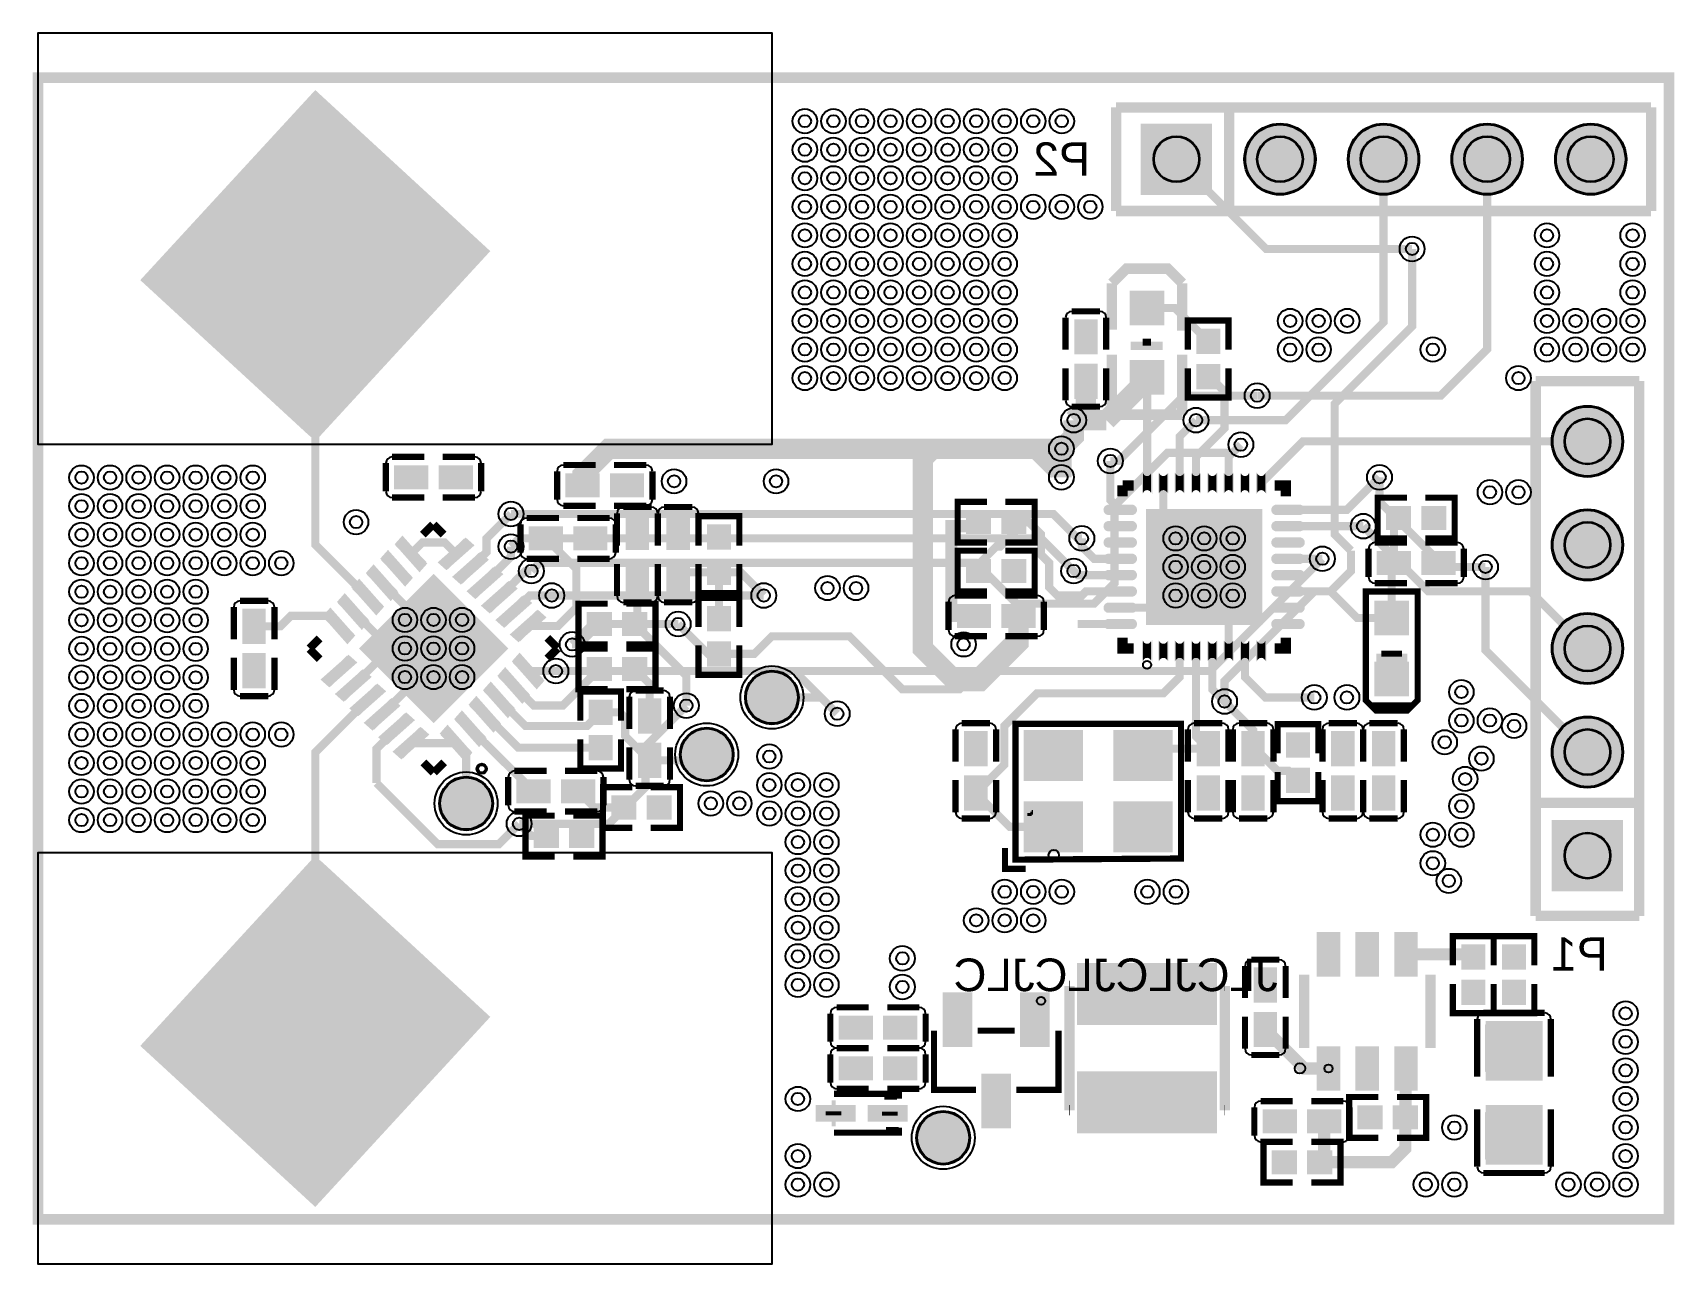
# Model space of a CAD drawing. Header units: millimetres. Extents: x -0.1 to 40.1, y -29.1 to 1.1.
import ezdxf

# ---------------------------------------------------------------- set-up
doc = ezdxf.new("R2010")
doc.units = ezdxf.units.MM
for name, color, linetype, true_color in [('BoardOutLine', 7, 'Continuous', 0xff00ff), ('BottomLayer', 7, 'Continuous', 0x0000ff), ('BottomSilkLayer', 7, 'Continuous', 0x66cc33), ('BottomSolderMaskLayer', 7, 'Continuous', 0xaa00ff), ('Document', 7, 'Continuous', 0xffffff), ('Hole', 7, 'Continuous', 0x222222), ('Multi-Layer', 7, 'Continuous', 0xc0c0c0), ('TopLayer', 7, 'Continuous', 0xff0000), ('TopPasteMaskLayer', 7, 'Continuous', 0x808080), ('TopSilkLayer', 7, 'Continuous', 0xffcc00), ('TopSolderMaskLayer', 7, 'Continuous', 0x800080)]:
    doc.layers.add(name, color=color, linetype=linetype, true_color=true_color)
doc.styles.get("Standard").update_dxf_attribs({"font": 'arial.ttf'})

msp = doc.modelspace()

# ---------------------------------------------------------------- texts
at = {"layer": 'BottomSilkLayer', "text_generation_flag": 2}
for s, height, p in [('P2', 0.813, (25.8, -2.4)), ('P1', 0.813, (38.5, -21.9)), ('JLCJLCJLCJLC', 0.8, (30.404, -22.404))]:
    msp.add_text(s, height=height, dxfattribs=at).set_placement(p)

# ---------------------------------------------------------------- hatches: boundary and pattern name
at = {"layer": 'BottomSolderMaskLayer'}
for points in [[(27.045, -2.875), (28.795, -2.875), (28.795, -1.125), (27.045, -1.125)], [(29.585, -2, 1), (31.335, -2, 1)], [(32.125, -2, 1), (33.875, -2, 1)], [(34.665, -2, 1), (36.415, -2, 1)], [(37.205, -2, 1), (38.955, -2, 1)], [(37.125, -8.92, 1), (38.875, -8.92, 1)], [(37.125, -11.46, 1), (38.875, -11.46, 1)], [(37.125, -14, 1), (38.875, -14, 1)], [(37.125, -16.54, 1), (38.875, -16.54, 1)], [(38.875, -19.955), (38.875, -18.205), (37.125, -18.205), (37.125, -19.955)]]:
    msp.add_hatch(color=256, dxfattribs=at).paths.add_polyline_path(points)
at = {"layer": 'Document'}
for points in [[(27.25, -5.307), (27.25, -5.967), (27.097, -5.967), (27.097, -5.307)], [(27.302, -7.16), (27.302, -7.821), (27.149, -7.821), (27.149, -7.16)], [(26.925, -7.436), (27.585, -7.436), (27.585, -7.588), (26.925, -7.588)], [(33.45, -13.4), (33.577, -13.273), (33.577, -13.019), (33.45, -12.892), (32.942, -12.892), (32.815, -13.019), (32.815, -13.273), (32.942, -13.4), (33.069, -13.4), (33.069, -13.273), (32.942, -13.273), (32.942, -13.019), (33.45, -13.019), (33.45, -13.273), (33.323, -13.273), (33.323, -13.4)], [(33.581, -14.381), (32.819, -14.381), (32.819, -14.127), (33.581, -14.127)], [(33.575, -15.125), (33.575, -14.725), (32.825, -14.725), (32.825, -15.175), (32.925, -15.175), (32.925, -14.875), (33.175, -14.875), (33.175, -15.125), (33.275, -15.125), (33.275, -14.875), (33.475, -14.875), (33.475, -15.125)], [(24.262, -18.036), (24.298, -18.036), (24.298, -18.108), (24.262, -18.108)], [(24.298, -18.036), (24.334, -18.036), (24.334, -18.108), (24.298, -18.108)], [(24.334, -18), (24.37, -18), (24.37, -18.108), (24.334, -18.108)], [(24.37, -17.964), (24.406, -17.964), (24.406, -18.072), (24.37, -18.072)], [(24.406, -17.964), (24.442, -17.964), (24.442, -18.504), (24.406, -18.504)], [(24.442, -17.928), (24.478, -17.928), (24.478, -18.504), (24.442, -18.504)], [(24.478, -17.928), (24.514, -17.928), (24.514, -18.504), (24.478, -18.504)], [(24.514, -17.928), (24.55, -17.928), (24.55, -18.504), (24.514, -18.504)], [(19.32, -25.448), (19.32, -25.352), (19.704, -25.352), (19.704, -25.448)], [(19.464, -25.72), (19.464, -25.08), (19.56, -25.08), (19.56, -25.72)], [(21.087, -25.455), (21.087, -25.359), (20.703, -25.359), (20.703, -25.455)]]:
    msp.add_hatch(color=256, dxfattribs=at).paths.add_polyline_path(points)
at = {"layer": 'Multi-Layer'}
for points in [[(27.07, -2.85), (28.77, -2.85), (28.77, -1.15), (27.07, -1.15)], [(29.61, -2, 1), (31.31, -2, 1)], [(32.15, -2, 1), (33.85, -2, 1)], [(34.69, -2, 1), (36.39, -2, 1)], [(37.23, -2, 1), (38.93, -2, 1)], [(37.15, -8.92, 1), (38.85, -8.92, 1)], [(37.15, -11.46, 1), (38.85, -11.46, 1)], [(37.15, -14, 1), (38.85, -14, 1)], [(37.15, -16.54, 1), (38.85, -16.54, 1)], [(38.85, -19.93), (38.85, -18.23), (37.15, -18.23), (37.15, -19.93)]]:
    msp.add_hatch(color=256, dxfattribs=at).paths.add_polyline_path(points)
at = {"layer": 'TopLayer'}
for points in [[(6.63, -8.735), (2.533, -4.963), (6.8, -0.328), (11.067, -4.257), (6.97, -8.707), (6.81, -8.88), (6.63, -8.735)], [(26.8, -5.249), (27.6, -5.249), (27.6, -6.049), (26.8, -6.049)], [(25.43, -6.75), (25.97, -6.75), (25.97, -5.96), (25.43, -5.96)], [(28.43, -6.75), (28.97, -6.75), (28.97, -6.184), (28.43, -6.184)], [(25.43, -7.05), (25.97, -7.05), (25.97, -7.84), (25.43, -7.84)], [(26.8, -6.951), (27.6, -6.951), (27.6, -7.751), (26.8, -7.751)], [(28.43, -7.05), (28.97, -7.05), (28.97, -7.616), (28.43, -7.616)], [(9.55, -10.07), (9.55, -9.53), (8.76, -9.53), (8.76, -10.07)], [(9.85, -10.07), (9.85, -9.53), (10.64, -9.53), (10.64, -10.07)], [(13.75, -9.73), (13.75, -10.27), (12.96, -10.27), (12.96, -9.73)], [(14.05, -9.73), (14.05, -10.27), (14.84, -10.27), (14.84, -9.73)], [(27.3, -9.693, -0.785398), (27.1, -9.693), (27.1, -10.193, -0.785398), (27.3, -10.193)], [(27.7, -9.693, -0.785398), (27.5, -9.693), (27.5, -10.193, -0.785398), (27.7, -10.193)], [(28.1, -9.693, -0.785398), (27.9, -9.693), (27.9, -10.193, -0.785398), (28.1, -10.193)], [(28.5, -9.693, -0.785398), (28.3, -9.693), (28.3, -10.193, -0.785398), (28.5, -10.193)], [(28.9, -9.693, -0.785398), (28.7, -9.693), (28.7, -10.193, -0.785398), (28.9, -10.193)], [(29.3, -9.693, -0.785398), (29.1, -9.693), (29.1, -10.193, -0.785398), (29.3, -10.193)], [(29.7, -9.693, -0.785398), (29.5, -9.693), (29.5, -10.193, -0.785398), (29.7, -10.193)], [(30.1, -9.693, -0.785398), (29.9, -9.693), (29.9, -10.193, -0.785398), (30.1, -10.193)], [(14.43, -11.55), (14.97, -11.55), (14.97, -10.76), (14.43, -10.76)], [(15.43, -11.55), (15.97, -11.55), (15.97, -10.76), (15.43, -10.76)], [(23.35, -11.17), (23.35, -10.63), (22.784, -10.63), (22.784, -11.17)], [(23.65, -11.17), (23.65, -10.63), (24.216, -10.63), (24.216, -11.17)], [(26.293, -10.7, -0.785398), (26.293, -10.5), (26.793, -10.5, -0.785398), (26.793, -10.7)], [(30, -10.6), (30, -13.4), (27.2, -13.4), (27.2, -10.6)], [(30.907, -10.5, -0.785398), (30.907, -10.7), (30.407, -10.7, -0.785398), (30.407, -10.5)], [(33.65, -10.53), (33.65, -11.07), (33.084, -11.07), (33.084, -10.53)], [(33.95, -10.53), (33.95, -11.07), (34.516, -11.07), (34.516, -10.53)], [(12.85, -11.57), (12.85, -11.03), (12.06, -11.03), (12.06, -11.57)], [(13.15, -11.57), (13.15, -11.03), (13.94, -11.03), (13.94, -11.57)], [(16.43, -11.55), (16.97, -11.55), (16.97, -10.984), (16.43, -10.984)], [(26.293, -11.1, -0.785398), (26.293, -10.9), (26.793, -10.9, -0.785398), (26.793, -11.1)], [(30.907, -10.9, -0.785398), (30.907, -11.1), (30.407, -11.1, -0.785398), (30.407, -10.9)], [(8.991, -12.41), (8.416, -11.835), (8.596, -11.656), (9.171, -12.23)], [(9.345, -12.057), (8.77, -11.482), (8.949, -11.302), (9.524, -11.877)], [(10.055, -12.057), (9.876, -11.877), (10.451, -11.302), (10.63, -11.482)], [(10.409, -12.41), (10.229, -12.23), (10.804, -11.656), (10.984, -11.835)], [(26.293, -11.5, -0.785398), (26.293, -11.3), (26.793, -11.3, -0.785398), (26.793, -11.5)], [(30.907, -11.3, -0.785398), (30.907, -11.5), (30.407, -11.5, -0.785398), (30.407, -11.3)], [(33.65, -11.63), (33.65, -12.17), (32.86, -12.17), (32.86, -11.63)], [(33.95, -11.63), (33.95, -12.17), (34.74, -12.17), (34.74, -11.63)], [(8.637, -12.764), (8.063, -12.189), (8.242, -12.009), (8.817, -12.584)], [(10.762, -12.764), (10.583, -12.584), (11.158, -12.009), (11.337, -12.189)], [(14.43, -11.85), (14.97, -11.85), (14.97, -12.64), (14.43, -12.64)], [(15.43, -11.85), (15.97, -11.85), (15.97, -12.64), (15.43, -12.64)], [(16.43, -11.85), (16.97, -11.85), (16.97, -12.416), (16.43, -12.416)], [(23.35, -12.37), (23.35, -11.83), (22.784, -11.83), (22.784, -12.37)], [(23.65, -12.37), (23.65, -11.83), (24.216, -11.83), (24.216, -12.37)], [(26.293, -11.9, -0.785398), (26.293, -11.7), (26.793, -11.7, -0.785398), (26.793, -11.9)], [(30.907, -11.7, -0.785398), (30.907, -11.9), (30.407, -11.9, -0.785398), (30.407, -11.7)], [(8.284, -13.117), (7.709, -12.542), (7.889, -12.363), (8.464, -12.937)], [(9.7, -15.796), (7.904, -14), (9.7, -12.204), (11.496, -14)], [(11.116, -13.117), (10.936, -12.938), (11.511, -12.363), (11.691, -12.542)], [(26.293, -12.3, -0.785398), (26.293, -12.1), (26.793, -12.1, -0.785398), (26.793, -12.3)], [(30.907, -12.1, -0.785398), (30.907, -12.3), (30.407, -12.3, -0.785398), (30.407, -12.1)], [(7.93, -13.471), (7.356, -12.896), (7.535, -12.716), (8.11, -13.291)], [(11.47, -13.471), (11.29, -13.291), (11.865, -12.716), (12.044, -12.896)], [(26.293, -12.7, -0.785398), (26.293, -12.5), (26.793, -12.5, -0.785398), (26.793, -12.7)], [(30.907, -12.5, -0.785398), (30.907, -12.7), (30.407, -12.7, -0.785398), (30.407, -12.5)], [(33.6, -12.85), (33.6, -13.65), (32.8, -13.65), (32.8, -12.85)], [(5.03, -13.85), (5.57, -13.85), (5.57, -13.06), (5.03, -13.06)], [(7.577, -13.824), (7.002, -13.249), (7.182, -13.07), (7.757, -13.644)], [(11.823, -13.824), (11.643, -13.645), (12.218, -13.07), (12.398, -13.249)], [(14.05, -13.13), (14.05, -13.67), (13.484, -13.67), (13.484, -13.13)], [(14.35, -13.13), (14.35, -13.67), (14.916, -13.67), (14.916, -13.13)], [(16.97, -13.55), (16.43, -13.55), (16.43, -12.984), (16.97, -12.984)], [(23.35, -13.47), (23.35, -12.93), (22.56, -12.93), (22.56, -13.47)], [(23.65, -13.47), (23.65, -12.93), (24.44, -12.93), (24.44, -13.47)], [(26.293, -13.1, -0.785398), (26.293, -12.9), (26.793, -12.9, -0.785398), (26.793, -13.1)], [(30.907, -12.9, -0.785398), (30.907, -13.1), (30.407, -13.1, -0.785398), (30.407, -12.9)], [(26.293, -13.5, -0.785398), (26.293, -13.3), (26.793, -13.3, -0.785398), (26.793, -13.5)], [(30.907, -13.3, -0.785398), (30.907, -13.5), (30.407, -13.5, -0.785398), (30.407, -13.3)], [(16.97, -13.85), (16.43, -13.85), (16.43, -14.416), (16.97, -14.416)], [(27.3, -13.807, -0.785398), (27.1, -13.807), (27.1, -14.307, -0.785398), (27.3, -14.307)], [(27.7, -13.807, -0.785398), (27.5, -13.807), (27.5, -14.307, -0.785398), (27.7, -14.307)], [(28.1, -13.807, -0.785398), (27.9, -13.807), (27.9, -14.307, -0.785398), (28.1, -14.307)], [(28.5, -13.807, -0.785398), (28.3, -13.807), (28.3, -14.307, -0.785398), (28.5, -14.307)], [(28.9, -13.807, -0.785398), (28.7, -13.807), (28.7, -14.307, -0.785398), (28.9, -14.307)], [(29.3, -13.807, -0.785398), (29.1, -13.807), (29.1, -14.307, -0.785398), (29.3, -14.307)], [(29.7, -13.807, -0.785398), (29.5, -13.807), (29.5, -14.307, -0.785398), (29.7, -14.307)], [(30.1, -13.807, -0.785398), (29.9, -13.807), (29.9, -14.307, -0.785398), (30.1, -14.307)], [(5.03, -14.15), (5.57, -14.15), (5.57, -14.94), (5.03, -14.94)], [(7.182, -14.93), (7.002, -14.751), (7.577, -14.176), (7.757, -14.355)], [(12.218, -14.93), (11.644, -14.355), (11.823, -14.176), (12.398, -14.751)], [(14.05, -14.77), (14.05, -14.23), (13.484, -14.23), (13.484, -14.77)], [(14.35, -14.77), (14.35, -14.23), (14.916, -14.23), (14.916, -14.77)], [(33.6, -14.35), (33.6, -15.15), (32.8, -15.15), (32.8, -14.35)], [(7.535, -15.284), (7.356, -15.104), (7.93, -14.529), (8.11, -14.709)], [(7.889, -15.637), (7.709, -15.458), (8.284, -14.883), (8.464, -15.062)], [(11.511, -15.637), (10.936, -15.062), (11.116, -14.883), (11.691, -15.458)], [(11.865, -15.284), (11.29, -14.709), (11.47, -14.529), (12.044, -15.104)], [(17.365, -15.2, 1), (18.635, -15.2, 1)], [(8.242, -15.991), (8.063, -15.811), (8.638, -15.236), (8.817, -15.416)], [(11.158, -15.991), (10.583, -15.416), (10.762, -15.236), (11.337, -15.811)], [(14.07, -15.85), (13.53, -15.85), (13.53, -15.284), (14.07, -15.284)], [(15.27, -16.05), (14.73, -16.05), (14.73, -15.26), (15.27, -15.26)], [(8.596, -16.344), (8.416, -16.165), (8.991, -15.59), (9.171, -15.77)], [(10.804, -16.344), (10.229, -15.77), (10.409, -15.59), (10.984, -16.165)], [(8.949, -16.698), (8.77, -16.518), (9.345, -15.943), (9.524, -16.123)], [(10.45, -16.698), (9.876, -16.123), (10.055, -15.944), (10.63, -16.518)], [(15.765, -16.6, 1), (17.035, -16.6, 1)], [(22.73, -16.85), (23.27, -16.85), (23.27, -16.06), (22.73, -16.06)], [(24.2, -16.025), (25.6, -16.025), (25.6, -17.225), (24.2, -17.225)], [(26.4, -16.025), (27.8, -16.025), (27.8, -17.225), (26.4, -17.225)], [(28.97, -16.85), (28.43, -16.85), (28.43, -16.06), (28.97, -16.06)], [(30.07, -16.85), (29.53, -16.85), (29.53, -16.06), (30.07, -16.06)], [(31.17, -16.65), (30.63, -16.65), (30.63, -16.084), (31.17, -16.084)], [(32.27, -16.85), (31.73, -16.85), (31.73, -16.06), (32.27, -16.06)], [(33.27, -16.85), (32.73, -16.85), (32.73, -16.06), (33.27, -16.06)], [(14.07, -16.15), (13.53, -16.15), (13.53, -16.716), (14.07, -16.716)], [(15.27, -16.35), (14.73, -16.35), (14.73, -17.14), (15.27, -17.14)], [(9.865, -17.8, 1), (11.135, -17.8, 1)], [(12.55, -17.23), (12.55, -17.77), (11.76, -17.77), (11.76, -17.23)], [(12.85, -17.23), (12.85, -17.77), (13.64, -17.77), (13.64, -17.23)], [(22.73, -17.15), (23.27, -17.15), (23.27, -17.94), (22.73, -17.94)], [(28.97, -17.15), (28.43, -17.15), (28.43, -17.94), (28.97, -17.94)], [(30.07, -17.15), (29.53, -17.15), (29.53, -17.94), (30.07, -17.94)], [(31.17, -16.95), (30.63, -16.95), (30.63, -17.516), (31.17, -17.516)], [(32.27, -17.15), (31.73, -17.15), (31.73, -17.94), (32.27, -17.94)], [(33.27, -17.15), (32.73, -17.15), (32.73, -17.94), (33.27, -17.94)], [(14.65, -17.63), (14.65, -18.17), (14.084, -18.17), (14.084, -17.63)], [(14.95, -17.63), (14.95, -18.17), (15.516, -18.17), (15.516, -17.63)], [(24.2, -17.775), (25.6, -17.775), (25.6, -18.975), (24.2, -18.975)], [(26.4, -17.775), (27.8, -17.775), (27.8, -18.975), (26.4, -18.975)], [(12.75, -18.33), (12.75, -18.87), (12.184, -18.87), (12.184, -18.33)], [(13.05, -18.33), (13.05, -18.87), (13.616, -18.87), (13.616, -18.33)], [(6.97, -19.265), (11.067, -23.037), (6.8, -27.672), (2.533, -23.743), (6.63, -19.293), (6.79, -19.12), (6.97, -19.265)], [(31.925, -21), (31.925, -22), (31.375, -22), (31.375, -21)], [(32.875, -21), (32.875, -22), (32.325, -22), (32.325, -21)], [(33.825, -21), (33.825, -22), (33.275, -22), (33.275, -21)], [(35.47, -21.85), (34.93, -21.85), (34.93, -21.284), (35.47, -21.284)], [(35.93, -21.85), (36.47, -21.85), (36.47, -21.284), (35.93, -21.284)], [(25.54, -23.222), (25.54, -21.722), (28.86, -21.722), (28.86, -23.222)], [(30.37, -22.65), (29.83, -22.65), (29.83, -21.86), (30.37, -21.86)], [(22.2, -23.725), (22.2, -22.475), (22.9, -22.475), (22.9, -23.725)], [(24.1, -23.725), (24.1, -22.475), (24.8, -22.475), (24.8, -23.725)], [(35.47, -22.15), (34.93, -22.15), (34.93, -22.716), (35.47, -22.716)], [(35.93, -22.15), (36.47, -22.15), (36.47, -22.716), (35.93, -22.716)], [(20.45, -23.57), (20.45, -23.03), (19.66, -23.03), (19.66, -23.57)], [(20.75, -23.57), (20.75, -23.03), (21.54, -23.03), (21.54, -23.57)], [(30.37, -22.95), (29.83, -22.95), (29.83, -23.74), (30.37, -23.74)], [(36.875, -24.575), (35.525, -24.575), (35.525, -23.165), (36.875, -23.165)], [(20.45, -24.03), (20.45, -24.57), (19.66, -24.57), (19.66, -24.03)], [(20.75, -24.03), (20.75, -24.57), (21.54, -24.57), (21.54, -24.03)], [(31.925, -23.8), (31.925, -24.8), (31.375, -24.8), (31.375, -23.8)], [(32.875, -23.8), (32.875, -24.8), (32.325, -24.8), (32.325, -23.8)], [(33.825, -23.8), (33.825, -24.8), (33.275, -24.8), (33.275, -23.8)], [(23.15, -25.725), (23.15, -24.475), (23.85, -24.475), (23.85, -25.725)], [(25.54, -25.878), (25.54, -24.378), (28.86, -24.378), (28.86, -25.878)], [(20.03, -25.22), (20.03, -25.58), (19.1, -25.58), (19.1, -25.22)], [(20.37, -25.22), (20.37, -25.58), (21.3, -25.58), (21.3, -25.22)], [(30.85, -25.33), (30.85, -25.87), (30.06, -25.87), (30.06, -25.33)], [(31.15, -25.33), (31.15, -25.87), (31.94, -25.87), (31.94, -25.33)], [(32.95, -25.77), (32.95, -25.23), (32.384, -25.23), (32.384, -25.77)], [(33.25, -25.77), (33.25, -25.23), (33.816, -25.23), (33.816, -25.77)], [(36.875, -25.225), (35.525, -25.225), (35.525, -26.635), (36.875, -26.635)], [(21.565, -26, 1), (22.835, -26, 1)], [(30.85, -26.33), (30.85, -26.87), (30.284, -26.87), (30.284, -26.33)], [(31.15, -26.33), (31.15, -26.87), (31.716, -26.87), (31.716, -26.33)]]:
    msp.add_hatch(color=256, dxfattribs=at).paths.add_polyline_path(points)
at = {"layer": 'TopPasteMaskLayer'}
for points in [[(6.63, -8.735), (2.533, -4.963), (6.8, -0.328), (11.067, -4.257), (6.97, -8.707), (6.81, -8.88), (6.63, -8.735)], [(26.8, -5.249), (27.6, -5.249), (27.6, -6.049), (26.8, -6.049)], [(25.925, -6.7), (25.475, -6.7), (25.425, -6.65), (25.425, -6.12), (25.475, -6.07), (25.925, -6.07), (25.975, -6.12), (25.975, -6.65)], [(28.47, -6.765), (28.93, -6.765), (28.97, -6.725), (28.97, -6.224), (28.93, -6.184), (28.47, -6.184), (28.43, -6.224), (28.43, -6.725)], [(25.925, -7.73), (25.475, -7.73), (25.425, -7.68), (25.425, -7.15), (25.475, -7.1), (25.925, -7.1), (25.975, -7.15), (25.975, -7.68)], [(26.8, -6.951), (27.6, -6.951), (27.6, -7.751), (26.8, -7.751)], [(28.47, -7.035), (28.93, -7.035), (28.97, -7.075), (28.97, -7.576), (28.93, -7.616), (28.47, -7.616), (28.43, -7.576), (28.43, -7.075)], [(9.5, -9.575), (9.5, -10.025), (9.45, -10.075), (8.92, -10.075), (8.87, -10.025), (8.87, -9.575), (8.92, -9.525), (9.45, -9.525)], [(10.53, -9.575), (10.53, -10.025), (10.48, -10.075), (9.95, -10.075), (9.9, -10.025), (9.9, -9.575), (9.95, -9.525), (10.48, -9.525)], [(13.12, -10.225), (13.12, -9.775), (13.17, -9.725), (13.65, -9.725), (13.72, -9.775), (13.72, -10.225), (13.65, -10.275), (13.17, -10.275)], [(14.08, -10.225), (14.08, -9.775), (14.15, -9.725), (14.63, -9.725), (14.68, -9.775), (14.68, -10.225), (14.63, -10.275), (14.15, -10.275)], [(27.3, -9.693, -0.785398), (27.1, -9.693), (27.1, -10.193, -0.785398), (27.3, -10.193)], [(27.7, -9.693, -0.785398), (27.5, -9.693), (27.5, -10.193, -0.785398), (27.7, -10.193)], [(28.1, -9.693, -0.785398), (27.9, -9.693), (27.9, -10.193, -0.785398), (28.1, -10.193)], [(28.5, -9.693, -0.785398), (28.3, -9.693), (28.3, -10.193, -0.785398), (28.5, -10.193)], [(28.9, -9.693, -0.785398), (28.7, -9.693), (28.7, -10.193, -0.785398), (28.9, -10.193)], [(29.3, -9.693, -0.785398), (29.1, -9.693), (29.1, -10.193, -0.785398), (29.3, -10.193)], [(29.7, -9.693, -0.785398), (29.5, -9.693), (29.5, -10.193, -0.785398), (29.7, -10.193)], [(30.1, -9.693, -0.785398), (29.9, -9.693), (29.9, -10.193, -0.785398), (30.1, -10.193)], [(23.365, -11.13), (23.365, -10.67), (23.325, -10.63), (22.824, -10.63), (22.784, -10.67), (22.784, -11.13), (22.824, -11.17), (23.325, -11.17)], [(23.635, -11.13), (23.635, -10.67), (23.675, -10.63), (24.176, -10.63), (24.216, -10.67), (24.216, -11.13), (24.176, -11.17), (23.675, -11.17)], [(26.293, -10.7, -0.785398), (26.293, -10.5), (26.793, -10.5, -0.785398), (26.793, -10.7)], [(30, -10.6), (30, -13.4), (27.2, -13.4), (27.2, -10.6)], [(30.907, -10.5, -0.785398), (30.907, -10.7), (30.407, -10.7, -0.785398), (30.407, -10.5)], [(33.665, -10.57), (33.665, -11.03), (33.625, -11.07), (33.124, -11.07), (33.084, -11.03), (33.084, -10.57), (33.124, -10.53), (33.625, -10.53)], [(33.935, -10.57), (33.935, -11.03), (33.975, -11.07), (34.476, -11.07), (34.516, -11.03), (34.516, -10.57), (34.476, -10.53), (33.975, -10.53)], [(12.82, -11.075), (12.82, -11.525), (12.75, -11.575), (12.27, -11.575), (12.22, -11.525), (12.22, -11.075), (12.27, -11.025), (12.75, -11.025)], [(13.78, -11.075), (13.78, -11.525), (13.73, -11.575), (13.25, -11.575), (13.18, -11.525), (13.18, -11.075), (13.25, -11.025), (13.73, -11.025)], [(14.925, -11.52), (14.475, -11.52), (14.425, -11.45), (14.425, -10.97), (14.475, -10.92), (14.925, -10.92), (14.975, -10.97), (14.975, -11.45)], [(15.925, -11.52), (15.475, -11.52), (15.425, -11.45), (15.425, -10.97), (15.475, -10.92), (15.925, -10.92), (15.975, -10.97), (15.975, -11.45)], [(16.47, -11.565), (16.93, -11.565), (16.97, -11.525), (16.97, -11.024), (16.93, -10.984), (16.47, -10.984), (16.43, -11.024), (16.43, -11.525)], [(26.293, -11.1, -0.785398), (26.293, -10.9), (26.793, -10.9, -0.785398), (26.793, -11.1)], [(30.907, -10.9, -0.785398), (30.907, -11.1), (30.407, -11.1, -0.785398), (30.407, -10.9)], [(8.991, -12.41), (8.416, -11.835), (8.596, -11.656), (9.171, -12.23)], [(9.345, -12.057), (8.77, -11.482), (8.949, -11.302), (9.524, -11.877)], [(10.055, -12.057), (9.876, -11.877), (10.451, -11.302), (10.63, -11.482)], [(10.409, -12.41), (10.229, -12.23), (10.804, -11.656), (10.984, -11.835)], [(26.293, -11.5, -0.785398), (26.293, -11.3), (26.793, -11.3, -0.785398), (26.793, -11.5)], [(30.907, -11.3, -0.785398), (30.907, -11.5), (30.407, -11.5, -0.785398), (30.407, -11.3)], [(32.97, -12.125), (32.97, -11.675), (33.02, -11.625), (33.55, -11.625), (33.6, -11.675), (33.6, -12.125), (33.55, -12.175), (33.02, -12.175)], [(34, -12.125), (34, -11.675), (34.05, -11.625), (34.58, -11.625), (34.63, -11.675), (34.63, -12.125), (34.58, -12.175), (34.05, -12.175)], [(8.637, -12.764), (8.063, -12.189), (8.242, -12.009), (8.817, -12.584)], [(10.762, -12.764), (10.583, -12.584), (11.158, -12.009), (11.337, -12.189)], [(14.925, -12.48), (14.475, -12.48), (14.425, -12.43), (14.425, -11.95), (14.475, -11.88), (14.925, -11.88), (14.975, -11.95), (14.975, -12.43)], [(15.925, -12.48), (15.475, -12.48), (15.425, -12.43), (15.425, -11.95), (15.475, -11.88), (15.925, -11.88), (15.975, -11.95), (15.975, -12.43)], [(16.47, -11.835), (16.93, -11.835), (16.97, -11.875), (16.97, -12.376), (16.93, -12.416), (16.47, -12.416), (16.43, -12.376), (16.43, -11.875)], [(23.365, -12.33), (23.365, -11.87), (23.325, -11.83), (22.824, -11.83), (22.784, -11.87), (22.784, -12.33), (22.824, -12.37), (23.325, -12.37)], [(23.635, -12.33), (23.635, -11.87), (23.675, -11.83), (24.176, -11.83), (24.216, -11.87), (24.216, -12.33), (24.176, -12.37), (23.675, -12.37)], [(26.293, -11.9, -0.785398), (26.293, -11.7), (26.793, -11.7, -0.785398), (26.793, -11.9)], [(30.907, -11.7, -0.785398), (30.907, -11.9), (30.407, -11.9, -0.785398), (30.407, -11.7)], [(8.284, -13.117), (7.709, -12.542), (7.889, -12.363), (8.464, -12.937)], [(9.7, -15.796), (7.904, -14), (9.7, -12.204), (11.496, -14)], [(11.116, -13.117), (10.936, -12.938), (11.511, -12.363), (11.691, -12.542)], [(26.293, -12.3, -0.785398), (26.293, -12.1), (26.793, -12.1, -0.785398), (26.793, -12.3)], [(30.907, -12.1, -0.785398), (30.907, -12.3), (30.407, -12.3, -0.785398), (30.407, -12.1)], [(7.93, -13.471), (7.356, -12.896), (7.535, -12.716), (8.11, -13.291)], [(11.47, -13.471), (11.29, -13.291), (11.865, -12.716), (12.044, -12.896)], [(26.293, -12.7, -0.785398), (26.293, -12.5), (26.793, -12.5, -0.785398), (26.793, -12.7)], [(30.907, -12.5, -0.785398), (30.907, -12.7), (30.407, -12.7, -0.785398), (30.407, -12.5)], [(33.6, -12.85), (33.6, -13.65), (32.8, -13.65), (32.8, -12.85)], [(5.525, -13.8), (5.075, -13.8), (5.025, -13.75), (5.025, -13.22), (5.075, -13.17), (5.525, -13.17), (5.575, -13.22), (5.575, -13.75)], [(7.577, -13.824), (7.002, -13.249), (7.182, -13.07), (7.757, -13.644)], [(11.823, -13.824), (11.643, -13.645), (12.218, -13.07), (12.398, -13.249)], [(14.065, -13.17), (14.065, -13.63), (14.025, -13.67), (13.524, -13.67), (13.484, -13.63), (13.484, -13.17), (13.524, -13.13), (14.025, -13.13)], [(14.335, -13.17), (14.335, -13.63), (14.375, -13.67), (14.876, -13.67), (14.916, -13.63), (14.916, -13.17), (14.876, -13.13), (14.375, -13.13)], [(16.93, -13.565), (16.47, -13.565), (16.43, -13.525), (16.43, -13.024), (16.47, -12.984), (16.93, -12.984), (16.97, -13.024), (16.97, -13.525)], [(23.3, -12.975), (23.3, -13.425), (23.25, -13.475), (22.72, -13.475), (22.67, -13.425), (22.67, -12.975), (22.72, -12.925), (23.25, -12.925)], [(24.33, -12.975), (24.33, -13.425), (24.28, -13.475), (23.75, -13.475), (23.7, -13.425), (23.7, -12.975), (23.75, -12.925), (24.28, -12.925)], [(26.293, -13.1, -0.785398), (26.293, -12.9), (26.793, -12.9, -0.785398), (26.793, -13.1)], [(30.907, -12.9, -0.785398), (30.907, -13.1), (30.407, -13.1, -0.785398), (30.407, -12.9)], [(26.293, -13.5, -0.785398), (26.293, -13.3), (26.793, -13.3, -0.785398), (26.793, -13.5)], [(30.907, -13.3, -0.785398), (30.907, -13.5), (30.407, -13.5, -0.785398), (30.407, -13.3)], [(16.93, -13.835), (16.47, -13.835), (16.43, -13.875), (16.43, -14.376), (16.47, -14.416), (16.93, -14.416), (16.97, -14.376), (16.97, -13.875)], [(27.3, -13.807, -0.785398), (27.1, -13.807), (27.1, -14.307, -0.785398), (27.3, -14.307)], [(27.7, -13.807, -0.785398), (27.5, -13.807), (27.5, -14.307, -0.785398), (27.7, -14.307)], [(28.1, -13.807, -0.785398), (27.9, -13.807), (27.9, -14.307, -0.785398), (28.1, -14.307)], [(28.5, -13.807, -0.785398), (28.3, -13.807), (28.3, -14.307, -0.785398), (28.5, -14.307)], [(28.9, -13.807, -0.785398), (28.7, -13.807), (28.7, -14.307, -0.785398), (28.9, -14.307)], [(29.3, -13.807, -0.785398), (29.1, -13.807), (29.1, -14.307, -0.785398), (29.3, -14.307)], [(29.7, -13.807, -0.785398), (29.5, -13.807), (29.5, -14.307, -0.785398), (29.7, -14.307)], [(30.1, -13.807, -0.785398), (29.9, -13.807), (29.9, -14.307, -0.785398), (30.1, -14.307)], [(5.525, -14.83), (5.075, -14.83), (5.025, -14.78), (5.025, -14.25), (5.075, -14.2), (5.525, -14.2), (5.575, -14.25), (5.575, -14.78)], [(7.182, -14.93), (7.002, -14.751), (7.577, -14.176), (7.757, -14.355)], [(12.218, -14.93), (11.644, -14.355), (11.823, -14.176), (12.398, -14.751)], [(14.065, -14.73), (14.065, -14.27), (14.025, -14.23), (13.524, -14.23), (13.484, -14.27), (13.484, -14.73), (13.524, -14.77), (14.025, -14.77)], [(14.335, -14.73), (14.335, -14.27), (14.375, -14.23), (14.876, -14.23), (14.916, -14.27), (14.916, -14.73), (14.876, -14.77), (14.375, -14.77)], [(33.6, -14.35), (33.6, -15.15), (32.8, -15.15), (32.8, -14.35)], [(7.535, -15.284), (7.356, -15.104), (7.93, -14.529), (8.11, -14.709)], [(7.889, -15.637), (7.709, -15.458), (8.284, -14.883), (8.464, -15.062)], [(11.511, -15.637), (10.936, -15.062), (11.116, -14.883), (11.691, -15.458)], [(11.865, -15.284), (11.29, -14.709), (11.47, -14.529), (12.044, -15.104)], [(17.365, -15.2, 1), (18.635, -15.2, 1)], [(8.242, -15.991), (8.063, -15.811), (8.638, -15.236), (8.817, -15.416)], [(11.158, -15.991), (10.583, -15.416), (10.762, -15.236), (11.337, -15.811)], [(14.03, -15.865), (13.57, -15.865), (13.53, -15.825), (13.53, -15.324), (13.57, -15.284), (14.03, -15.284), (14.07, -15.324), (14.07, -15.825)], [(8.596, -16.344), (8.416, -16.165), (8.991, -15.59), (9.171, -15.77)], [(10.804, -16.344), (10.229, -15.77), (10.409, -15.59), (10.984, -16.165)], [(14.775, -15.42), (15.225, -15.42), (15.275, -15.47), (15.275, -15.95), (15.225, -16.02), (14.775, -16.02), (14.725, -15.95), (14.725, -15.47)], [(8.949, -16.698), (8.77, -16.518), (9.345, -15.943), (9.524, -16.123)], [(10.45, -16.698), (9.876, -16.123), (10.055, -15.944), (10.63, -16.518)], [(15.765, -16.6, 1), (17.035, -16.6, 1)], [(24.2, -16.025), (25.6, -16.025), (25.6, -17.225), (24.2, -17.225)], [(26.4, -16.025), (27.8, -16.025), (27.8, -17.225), (26.4, -17.225)], [(31.13, -16.665), (30.67, -16.665), (30.63, -16.625), (30.63, -16.124), (30.67, -16.084), (31.13, -16.084), (31.17, -16.124), (31.17, -16.625)], [(14.03, -16.135), (13.57, -16.135), (13.53, -16.175), (13.53, -16.676), (13.57, -16.716), (14.03, -16.716), (14.07, -16.676), (14.07, -16.175)], [(14.775, -16.38), (15.225, -16.38), (15.275, -16.45), (15.275, -16.93), (15.225, -16.98), (14.775, -16.98), (14.725, -16.93), (14.725, -16.45)], [(23.225, -16.82), (22.775, -16.82), (22.725, -16.75), (22.725, -16.27), (22.775, -16.22), (23.225, -16.22), (23.275, -16.27), (23.275, -16.75)], [(28.475, -16.22), (28.925, -16.22), (28.975, -16.27), (28.975, -16.75), (28.925, -16.82), (28.475, -16.82), (28.425, -16.75), (28.425, -16.27)], [(29.575, -16.17), (30.025, -16.17), (30.075, -16.22), (30.075, -16.75), (30.025, -16.8), (29.575, -16.8), (29.525, -16.75), (29.525, -16.22)], [(31.775, -16.22), (32.225, -16.22), (32.275, -16.27), (32.275, -16.75), (32.225, -16.82), (31.775, -16.82), (31.725, -16.75), (31.725, -16.27)], [(32.775, -16.17), (33.225, -16.17), (33.275, -16.22), (33.275, -16.75), (33.225, -16.8), (32.775, -16.8), (32.725, -16.75), (32.725, -16.22)], [(9.865, -17.8, 1), (11.135, -17.8, 1)], [(11.92, -17.725), (11.92, -17.275), (11.97, -17.225), (12.45, -17.225), (12.52, -17.275), (12.52, -17.725), (12.45, -17.775), (11.97, -17.775)], [(12.88, -17.725), (12.88, -17.275), (12.95, -17.225), (13.43, -17.225), (13.48, -17.275), (13.48, -17.725), (13.43, -17.775), (12.95, -17.775)], [(23.225, -17.78), (22.775, -17.78), (22.725, -17.73), (22.725, -17.25), (22.775, -17.18), (23.225, -17.18), (23.275, -17.25), (23.275, -17.73)], [(28.475, -17.18), (28.925, -17.18), (28.975, -17.25), (28.975, -17.73), (28.925, -17.78), (28.475, -17.78), (28.425, -17.73), (28.425, -17.25)], [(29.575, -17.2), (30.025, -17.2), (30.075, -17.25), (30.075, -17.78), (30.025, -17.83), (29.575, -17.83), (29.525, -17.78), (29.525, -17.25)], [(31.13, -16.935), (30.67, -16.935), (30.63, -16.975), (30.63, -17.476), (30.67, -17.516), (31.13, -17.516), (31.17, -17.476), (31.17, -16.975)], [(31.775, -17.18), (32.225, -17.18), (32.275, -17.25), (32.275, -17.73), (32.225, -17.78), (31.775, -17.78), (31.725, -17.73), (31.725, -17.25)], [(32.775, -17.2), (33.225, -17.2), (33.275, -17.25), (33.275, -17.78), (33.225, -17.83), (32.775, -17.83), (32.725, -17.78), (32.725, -17.25)], [(14.665, -17.67), (14.665, -18.13), (14.625, -18.17), (14.124, -18.17), (14.084, -18.13), (14.084, -17.67), (14.124, -17.63), (14.625, -17.63)], [(14.935, -17.67), (14.935, -18.13), (14.975, -18.17), (15.476, -18.17), (15.516, -18.13), (15.516, -17.67), (15.476, -17.63), (14.975, -17.63)], [(24.2, -17.775), (25.6, -17.775), (25.6, -18.975), (24.2, -18.975)], [(26.4, -17.775), (27.8, -17.775), (27.8, -18.975), (26.4, -18.975)], [(12.765, -18.37), (12.765, -18.83), (12.725, -18.87), (12.224, -18.87), (12.184, -18.83), (12.184, -18.37), (12.224, -18.33), (12.725, -18.33)], [(13.035, -18.37), (13.035, -18.83), (13.075, -18.87), (13.576, -18.87), (13.616, -18.83), (13.616, -18.37), (13.576, -18.33), (13.075, -18.33)], [(6.97, -19.265), (11.067, -23.037), (6.8, -27.672), (2.533, -23.743), (6.63, -19.293), (6.79, -19.12), (6.97, -19.265)], [(31.925, -21), (31.925, -22), (31.375, -22), (31.375, -21)], [(32.875, -21), (32.875, -22), (32.325, -22), (32.325, -21)], [(33.825, -21), (33.825, -22), (33.275, -22), (33.275, -21)], [(35.43, -21.865), (34.97, -21.865), (34.93, -21.825), (34.93, -21.324), (34.97, -21.284), (35.43, -21.284), (35.47, -21.324), (35.47, -21.825)], [(35.97, -21.865), (36.43, -21.865), (36.47, -21.825), (36.47, -21.324), (36.43, -21.284), (35.97, -21.284), (35.93, -21.324), (35.93, -21.825)], [(25.54, -23.222), (25.54, -21.722), (28.86, -21.722), (28.86, -23.222)], [(29.875, -21.97), (30.325, -21.97), (30.375, -22.02), (30.375, -22.55), (30.325, -22.6), (29.875, -22.6), (29.825, -22.55), (29.825, -22.02)], [(35.43, -22.135), (34.97, -22.135), (34.93, -22.175), (34.93, -22.676), (34.97, -22.716), (35.43, -22.716), (35.47, -22.676), (35.47, -22.175)], [(35.97, -22.135), (36.43, -22.135), (36.47, -22.175), (36.47, -22.676), (36.43, -22.716), (35.97, -22.716), (35.93, -22.676), (35.93, -22.175)], [(22.2, -23.725), (22.2, -22.475), (22.9, -22.475), (22.9, -23.725)], [(24.1, -23.725), (24.1, -22.475), (24.8, -22.475), (24.8, -23.725)], [(20.42, -23.075), (20.42, -23.525), (20.35, -23.575), (19.87, -23.575), (19.82, -23.525), (19.82, -23.075), (19.87, -23.025), (20.35, -23.025)], [(21.38, -23.075), (21.38, -23.525), (21.33, -23.575), (20.85, -23.575), (20.78, -23.525), (20.78, -23.075), (20.85, -23.025), (21.33, -23.025)], [(29.875, -23), (30.325, -23), (30.375, -23.05), (30.375, -23.58), (30.325, -23.63), (29.875, -23.63), (29.825, -23.58), (29.825, -23.05)], [(36.82, -24.425), (36.4, -24.425), (36.4, -23.98), (35.95, -23.98), (35.95, -24.42), (35.54, -24.425), (35.49, -24.375), (35.49, -23.225), (35.54, -23.175), (36.82, -23.175), (36.87, -23.225), (36.87, -24.375)], [(19.82, -24.525), (19.82, -24.075), (19.87, -24.025), (20.35, -24.025), (20.42, -24.075), (20.42, -24.525), (20.35, -24.575), (19.87, -24.575)], [(20.78, -24.525), (20.78, -24.075), (20.85, -24.025), (21.33, -24.025), (21.38, -24.075), (21.38, -24.525), (21.33, -24.575), (20.85, -24.575)], [(31.925, -23.8), (31.925, -24.8), (31.375, -24.8), (31.375, -23.8)], [(32.875, -23.8), (32.875, -24.8), (32.325, -24.8), (32.325, -23.8)], [(33.825, -23.8), (33.825, -24.8), (33.275, -24.8), (33.275, -23.8)], [(23.15, -25.725), (23.15, -24.475), (23.85, -24.475), (23.85, -25.725)], [(25.54, -25.878), (25.54, -24.378), (28.86, -24.378), (28.86, -25.878)], [(20.03, -25.22), (20.03, -25.58), (19.1, -25.58), (19.1, -25.22)], [(20.37, -25.22), (20.37, -25.58), (21.3, -25.58), (21.3, -25.22)], [(30.22, -25.825), (30.22, -25.375), (30.27, -25.325), (30.75, -25.325), (30.82, -25.375), (30.82, -25.825), (30.75, -25.875), (30.27, -25.875)], [(31.18, -25.825), (31.18, -25.375), (31.25, -25.325), (31.73, -25.325), (31.78, -25.375), (31.78, -25.825), (31.73, -25.875), (31.25, -25.875)], [(32.965, -25.73), (32.965, -25.27), (32.925, -25.23), (32.424, -25.23), (32.384, -25.27), (32.384, -25.73), (32.424, -25.77), (32.925, -25.77)], [(33.235, -25.73), (33.235, -25.27), (33.275, -25.23), (33.776, -25.23), (33.816, -25.27), (33.816, -25.73), (33.776, -25.77), (33.275, -25.77)], [(36.82, -26.575), (35.54, -26.575), (35.49, -26.525), (35.49, -25.375), (35.54, -25.325), (35.95, -25.32), (35.95, -25.77), (36.4, -25.77), (36.4, -25.33), (36.82, -25.325), (36.87, -25.375), (36.87, -26.525)], [(21.565, -26, 1), (22.835, -26, 1)], [(30.865, -26.37), (30.865, -26.83), (30.825, -26.87), (30.324, -26.87), (30.284, -26.83), (30.284, -26.37), (30.324, -26.33), (30.825, -26.33)], [(31.135, -26.37), (31.135, -26.83), (31.175, -26.87), (31.676, -26.87), (31.716, -26.83), (31.716, -26.37), (31.676, -26.33), (31.175, -26.33)]]:
    msp.add_hatch(color=256, dxfattribs=at).paths.add_polyline_path(points)
at = {"layer": 'TopSilkLayer'}
for points in [[(20.76, -24.848), (20.76, -25.068), (21.064, -25.068), (21.064, -24.848)], [(20.8, -25.952), (20.8, -25.732), (21.105, -25.732), (21.105, -25.952)]]:
    msp.add_hatch(color=256, dxfattribs=at).paths.add_polyline_path(points)
at = {"layer": 'TopSolderMaskLayer'}
for points in [[(6.629, -8.759), (2.508, -4.965), (6.8, -0.303), (11.092, -4.254), (6.971, -8.731), (6.81, -8.906), (6.629, -8.759)], [(27.045, -2.875), (28.795, -2.875), (28.795, -1.125), (27.045, -1.125)], [(29.585, -2, 1), (31.335, -2, 1)], [(32.125, -2, 1), (33.875, -2, 1)], [(34.665, -2, 1), (36.415, -2, 1)], [(37.205, -2, 1), (38.955, -2, 1)], [(26.775, -5.224), (27.625, -5.224), (27.625, -6.075), (26.775, -6.075)], [(25.413, -6.787), (25.987, -6.787), (25.987, -5.923), (25.413, -5.923)], [(28.406, -6.777), (28.994, -6.777), (28.994, -6.158), (28.406, -6.158)], [(25.413, -7.013), (25.987, -7.013), (25.987, -7.877), (25.413, -7.877)], [(26.775, -6.926), (27.625, -6.926), (27.625, -7.776), (26.775, -7.776)], [(28.406, -7.023), (28.994, -7.023), (28.994, -7.642), (28.406, -7.642)], [(37.125, -8.92, 1), (38.875, -8.92, 1)], [(9.575, -10.095), (9.575, -9.505), (8.734, -9.505), (8.734, -10.095)], [(9.825, -10.095), (9.825, -9.505), (10.666, -9.505), (10.666, -10.095)], [(13.775, -9.705), (13.775, -10.295), (12.935, -10.295), (12.935, -9.705)], [(14.025, -9.705), (14.025, -10.295), (14.866, -10.295), (14.866, -9.705)], [(27.326, -9.675, -0.785398), (27.075, -9.675), (27.075, -10.211, -0.785398), (27.326, -10.211)], [(27.725, -9.675, -0.785398), (27.474, -9.675), (27.474, -10.211, -0.785398), (27.725, -10.211)], [(28.125, -9.675, -0.785398), (27.875, -9.675), (27.875, -10.211, -0.785398), (28.125, -10.211)], [(28.526, -9.675, -0.785398), (28.275, -9.675), (28.275, -10.211, -0.785398), (28.526, -10.211)], [(28.926, -9.675, -0.785398), (28.675, -9.675), (28.675, -10.211, -0.785398), (28.926, -10.211)], [(29.326, -9.675, -0.785398), (29.075, -9.675), (29.075, -10.211, -0.785398), (29.326, -10.211)], [(29.725, -9.675, -0.785398), (29.475, -9.675), (29.475, -10.211, -0.785398), (29.725, -10.211)], [(30.125, -9.675, -0.785398), (29.875, -9.675), (29.875, -10.211, -0.785398), (30.125, -10.211)], [(14.413, -11.587), (14.987, -11.587), (14.987, -10.723), (14.413, -10.723)], [(15.413, -11.587), (15.987, -11.587), (15.987, -10.723), (15.413, -10.723)], [(23.375, -11.195), (23.375, -10.605), (22.759, -10.605), (22.759, -11.195)], [(23.625, -11.195), (23.625, -10.605), (24.241, -10.605), (24.241, -11.195)], [(26.229, -10.725, -0.785398), (26.229, -10.475), (26.856, -10.475, -0.785398), (26.856, -10.725)], [(30.026, -10.575), (30.026, -13.426), (27.175, -13.426), (27.175, -10.575)], [(30.97, -10.475, -0.785398), (30.97, -10.725), (30.343, -10.725, -0.785398), (30.343, -10.475)], [(33.675, -10.505), (33.675, -11.095), (33.059, -11.095), (33.059, -10.505)], [(33.925, -10.505), (33.925, -11.095), (34.541, -11.095), (34.541, -10.505)], [(37.125, -11.46, 1), (38.875, -11.46, 1)], [(9.357, -12.131), (8.747, -11.443), (8.937, -11.228), (9.547, -11.916)], [(12.875, -11.595), (12.875, -11.005), (12.034, -11.005), (12.034, -11.595)], [(13.125, -11.595), (13.125, -11.005), (13.965, -11.005), (13.965, -11.595)], [(16.406, -11.577), (16.994, -11.577), (16.994, -10.958), (16.406, -10.958)], [(26.229, -11.125, -0.785398), (26.229, -10.875), (26.856, -10.875, -0.785398), (26.856, -11.125)], [(30.97, -10.875, -0.785398), (30.97, -11.125), (30.343, -11.125, -0.785398), (30.343, -10.875)], [(9.003, -12.484), (8.393, -11.796), (8.584, -11.581), (9.194, -12.269)], [(10.016, -12.08), (9.801, -11.889), (10.49, -11.279), (10.705, -11.47)], [(10.37, -12.433), (10.155, -12.243), (10.843, -11.632), (11.058, -11.823)], [(26.229, -11.525, -0.785398), (26.229, -11.275), (26.856, -11.275, -0.785398), (26.856, -11.525)], [(30.97, -11.275, -0.785398), (30.97, -11.525), (30.343, -11.525, -0.785398), (30.343, -11.275)], [(33.675, -11.605), (33.675, -12.195), (32.834, -12.195), (32.834, -11.605)], [(33.925, -11.605), (33.925, -12.195), (34.766, -12.195), (34.766, -11.605)], [(8.65, -12.838), (8.039, -12.15), (8.23, -11.935), (8.84, -12.623)], [(10.724, -12.787), (10.509, -12.596), (11.197, -11.986), (11.412, -12.177)], [(14.413, -11.813), (14.987, -11.813), (14.987, -12.677), (14.413, -12.677)], [(15.413, -11.813), (15.987, -11.813), (15.987, -12.677), (15.413, -12.677)], [(16.406, -11.823), (16.994, -11.823), (16.994, -12.442), (16.406, -12.442)], [(23.375, -12.395), (23.375, -11.805), (22.759, -11.805), (22.759, -12.395)], [(23.625, -12.395), (23.625, -11.805), (24.241, -11.805), (24.241, -12.395)], [(26.229, -11.926, -0.785398), (26.229, -11.675), (26.856, -11.675, -0.785398), (26.856, -11.926)], [(26.229, -12.325, -0.785398), (26.229, -12.074), (26.856, -12.074, -0.785398), (26.856, -12.325)], [(30.97, -11.675, -0.785398), (30.97, -11.926), (30.343, -11.926, -0.785398), (30.343, -11.675)], [(30.97, -12.074, -0.785398), (30.97, -12.325), (30.343, -12.325, -0.785398), (30.343, -12.074)], [(8.296, -13.191), (7.686, -12.503), (7.877, -12.288), (8.487, -12.976)], [(9.7, -15.831), (7.869, -14), (9.7, -12.169), (11.531, -14)], [(11.077, -13.14), (10.862, -12.95), (11.55, -12.339), (11.765, -12.53)], [(26.229, -12.725, -0.785398), (26.229, -12.475), (26.856, -12.475, -0.785398), (26.856, -12.725)], [(30.97, -12.475, -0.785398), (30.97, -12.725), (30.343, -12.725, -0.785398), (30.343, -12.475)], [(7.942, -13.545), (7.332, -12.857), (7.523, -12.642), (8.133, -13.33)], [(11.431, -13.494), (11.216, -13.303), (11.904, -12.693), (12.119, -12.884)], [(26.229, -13.125, -0.785398), (26.229, -12.875), (26.856, -12.875, -0.785398), (26.856, -13.125)], [(30.97, -12.875, -0.785398), (30.97, -13.125), (30.343, -13.125, -0.785398), (30.343, -12.875)], [(33.625, -12.825), (33.625, -13.675), (32.775, -13.675), (32.775, -12.825)], [(5.013, -13.887), (5.587, -13.887), (5.587, -13.023), (5.013, -13.023)], [(7.589, -13.898), (6.979, -13.21), (7.17, -12.995), (7.78, -13.683)], [(11.784, -13.847), (11.569, -13.657), (12.257, -13.047), (12.472, -13.237)], [(14.075, -13.105), (14.075, -13.695), (13.459, -13.695), (13.459, -13.105)], [(14.325, -13.105), (14.325, -13.695), (14.941, -13.695), (14.941, -13.105)], [(16.994, -13.577), (16.406, -13.577), (16.406, -12.958), (16.994, -12.958)], [(23.375, -13.495), (23.375, -12.905), (22.535, -12.905), (22.535, -13.495)], [(23.625, -13.495), (23.625, -12.905), (24.466, -12.905), (24.466, -13.495)], [(26.229, -13.525, -0.785398), (26.229, -13.275), (26.856, -13.275, -0.785398), (26.856, -13.525)], [(30.97, -13.275, -0.785398), (30.97, -13.525), (30.343, -13.525, -0.785398), (30.343, -13.275)], [(37.125, -14, 1), (38.875, -14, 1)], [(16.994, -13.823), (16.406, -13.823), (16.406, -14.442), (16.994, -14.442)], [(27.326, -13.789, -0.785398), (27.075, -13.789), (27.075, -14.325, -0.785398), (27.326, -14.325)], [(27.725, -13.789, -0.785398), (27.474, -13.789), (27.474, -14.325, -0.785398), (27.725, -14.325)], [(28.125, -13.789, -0.785398), (27.875, -13.789), (27.875, -14.325, -0.785398), (28.125, -14.325)], [(28.526, -13.789, -0.785398), (28.275, -13.789), (28.275, -14.325, -0.785398), (28.526, -14.325)], [(28.926, -13.789, -0.785398), (28.675, -13.789), (28.675, -14.325, -0.785398), (28.926, -14.325)], [(29.326, -13.789, -0.785398), (29.075, -13.789), (29.075, -14.325, -0.785398), (29.326, -14.325)], [(29.725, -13.789, -0.785398), (29.475, -13.789), (29.475, -14.325, -0.785398), (29.725, -14.325)], [(30.125, -13.789, -0.785398), (29.875, -13.789), (29.875, -14.325, -0.785398), (30.125, -14.325)], [(5.013, -14.113), (5.587, -14.113), (5.587, -14.977), (5.013, -14.977)], [(7.143, -14.953), (6.928, -14.763), (7.616, -14.153), (7.831, -14.343)], [(11.877, -15.358), (11.267, -14.67), (11.457, -14.455), (12.068, -15.143)], [(12.23, -15.004), (11.62, -14.316), (11.811, -14.101), (12.421, -14.789)], [(14.075, -14.795), (14.075, -14.205), (13.459, -14.205), (13.459, -14.795)], [(14.325, -14.795), (14.325, -14.205), (14.941, -14.205), (14.941, -14.795)], [(33.625, -14.325), (33.625, -15.175), (32.775, -15.175), (32.775, -14.325)], [(7.496, -15.307), (7.281, -15.116), (7.969, -14.506), (8.184, -14.697)], [(7.85, -15.661), (7.635, -15.47), (8.323, -14.86), (8.538, -15.05)], [(11.523, -15.711), (10.913, -15.024), (11.104, -14.809), (11.714, -15.497)], [(17.34, -15.2, 1), (18.66, -15.2, 1)], [(8.203, -16.014), (7.988, -15.823), (8.676, -15.213), (8.891, -15.404)], [(11.17, -16.065), (10.56, -15.377), (10.75, -15.162), (11.36, -15.85)], [(14.094, -15.877), (13.506, -15.877), (13.506, -15.258), (14.094, -15.258)], [(15.287, -16.087), (14.713, -16.087), (14.713, -15.223), (15.287, -15.223)], [(8.557, -16.368), (8.342, -16.177), (9.03, -15.567), (9.245, -15.757)], [(10.816, -16.419), (10.206, -15.731), (10.397, -15.516), (11.007, -16.204)], [(37.125, -16.54, 1), (38.875, -16.54, 1)], [(8.91, -16.721), (8.695, -16.53), (9.384, -15.92), (9.599, -16.111)], [(10.463, -16.772), (9.853, -16.084), (10.043, -15.869), (10.653, -16.557)], [(15.739, -16.6, 1), (17.06, -16.6, 1)], [(22.713, -16.887), (23.287, -16.887), (23.287, -16.023), (22.713, -16.023)], [(24.175, -16), (25.625, -16), (25.625, -17.25), (24.175, -17.25)], [(26.375, -15.999), (27.825, -15.999), (27.825, -17.25), (26.375, -17.25)], [(28.987, -16.887), (28.413, -16.887), (28.413, -16.023), (28.987, -16.023)], [(30.087, -16.887), (29.513, -16.887), (29.513, -16.023), (30.087, -16.023)], [(31.194, -16.677), (30.606, -16.677), (30.606, -16.058), (31.194, -16.058)], [(32.287, -16.887), (31.713, -16.887), (31.713, -16.023), (32.287, -16.023)], [(33.287, -16.887), (32.713, -16.887), (32.713, -16.023), (33.287, -16.023)], [(14.094, -16.123), (13.506, -16.123), (13.506, -16.742), (14.094, -16.742)], [(15.287, -16.313), (14.713, -16.313), (14.713, -17.177), (15.287, -17.177)], [(9.84, -17.8, 1), (11.16, -17.8, 1)], [(12.575, -17.205), (12.575, -17.795), (11.734, -17.795), (11.734, -17.205)], [(12.825, -17.205), (12.825, -17.795), (13.666, -17.795), (13.666, -17.205)], [(22.713, -17.113), (23.287, -17.113), (23.287, -17.977), (22.713, -17.977)], [(28.987, -17.113), (28.413, -17.113), (28.413, -17.977), (28.987, -17.977)], [(30.087, -17.113), (29.513, -17.113), (29.513, -17.977), (30.087, -17.977)], [(31.194, -16.923), (30.606, -16.923), (30.606, -17.542), (31.194, -17.542)], [(32.287, -17.113), (31.713, -17.113), (31.713, -17.977), (32.287, -17.977)], [(33.287, -17.113), (32.713, -17.113), (32.713, -17.977), (33.287, -17.977)], [(14.675, -17.605), (14.675, -18.195), (14.059, -18.195), (14.059, -17.605)], [(14.925, -17.605), (14.925, -18.195), (15.541, -18.195), (15.541, -17.605)], [(24.175, -17.75), (25.625, -17.75), (25.625, -19), (24.175, -19)], [(26.375, -17.75), (27.825, -17.75), (27.825, -19), (26.375, -19)], [(12.775, -18.305), (12.775, -18.895), (12.159, -18.895), (12.159, -18.305)], [(13.025, -18.305), (13.025, -18.895), (13.641, -18.895), (13.641, -18.305)], [(38.875, -19.955), (38.875, -18.205), (37.125, -18.205), (37.125, -19.955)], [(6.971, -19.24), (11.092, -23.035), (6.8, -27.697), (2.508, -23.746), (6.629, -19.269), (6.79, -19.094), (6.971, -19.24)], [(31.939, -20.954), (31.939, -22.046), (31.361, -22.046), (31.361, -20.954)], [(32.889, -20.954), (32.889, -22.046), (32.311, -22.046), (32.311, -20.954)], [(33.839, -20.954), (33.839, -22.046), (33.261, -22.046), (33.261, -20.954)], [(35.494, -21.877), (34.906, -21.877), (34.906, -21.258), (35.494, -21.258)], [(35.906, -21.877), (36.494, -21.877), (36.494, -21.258), (35.906, -21.258)], [(25.484, -23.234), (25.484, -21.711), (28.916, -21.711), (28.916, -23.234)], [(30.387, -22.687), (29.813, -22.687), (29.813, -21.823), (30.387, -21.823)], [(35.494, -22.123), (34.906, -22.123), (34.906, -22.742), (35.494, -22.742)], [(35.906, -22.123), (36.494, -22.123), (36.494, -22.742), (35.906, -22.742)], [(22.186, -23.77), (22.186, -22.43), (22.914, -22.43), (22.914, -23.77)], [(24.086, -23.77), (24.086, -22.43), (24.814, -22.43), (24.814, -23.77)], [(30.387, -22.913), (29.813, -22.913), (29.813, -23.777), (30.387, -23.777)], [(20.475, -23.595), (20.475, -23.005), (19.635, -23.005), (19.635, -23.595)], [(20.725, -23.595), (20.725, -23.005), (21.566, -23.005), (21.566, -23.595)], [(36.899, -24.602), (35.501, -24.602), (35.501, -23.138), (36.899, -23.138)], [(20.475, -24.005), (20.475, -24.595), (19.635, -24.595), (19.635, -24.005)], [(20.725, -24.005), (20.725, -24.595), (21.566, -24.595), (21.566, -24.005)], [(31.939, -23.754), (31.939, -24.846), (31.361, -24.846), (31.361, -23.754)], [(32.889, -23.754), (32.889, -24.846), (32.311, -24.846), (32.311, -23.754)], [(33.839, -23.754), (33.839, -24.846), (33.261, -24.846), (33.261, -23.754)], [(23.136, -25.77), (23.136, -24.43), (23.864, -24.43), (23.864, -25.77)], [(25.484, -25.889), (25.484, -24.367), (28.916, -24.367), (28.916, -25.889)], [(20.055, -25.195), (20.055, -25.605), (19.075, -25.605), (19.075, -25.195)], [(20.345, -25.195), (20.345, -25.605), (21.325, -25.605), (21.325, -25.195)], [(21.54, -26, 1), (22.861, -26, 1)], [(30.875, -25.305), (30.875, -25.895), (30.035, -25.895), (30.035, -25.305)], [(31.125, -25.305), (31.125, -25.895), (31.966, -25.895), (31.966, -25.305)], [(32.975, -25.795), (32.975, -25.205), (32.359, -25.205), (32.359, -25.795)], [(33.225, -25.795), (33.225, -25.205), (33.841, -25.205), (33.841, -25.795)], [(36.899, -25.198), (35.501, -25.198), (35.501, -26.662), (36.899, -26.662)], [(30.875, -26.305), (30.875, -26.895), (30.259, -26.895), (30.259, -26.305)], [(31.125, -26.305), (31.125, -26.895), (31.741, -26.895), (31.741, -26.305)]]:
    msp.add_hatch(color=256, dxfattribs=at).paths.add_polyline_path(points)

# ---------------------------------------------------------------- linework, layer by layer
at = {"layer": 'BoardOutLine', "const_width": 0.254}
msp.add_lwpolyline([(40, 0), (40, -28), (0, -28), (0, 0), (40, 0)], close=True, dxfattribs=at)
at = {"layer": 'BottomLayer', "const_width": 0.2}
for points in [[(28.4, -8.4), (30.6, -8.4), (33, -6), (33, -2)], [(33.701, -4.2), (33.701, -6.1), (31.8, -7.999), (31.8, -11.2), (32.2, -11.6)], [(26.3, -9.4), (26.5, -9.4), (28.1, -7.8), (29.899, -7.8)], [(12.101, -12.1), (12.299, -11.899), (23, -11.899), (24.001, -12.9), (25.901, -12.9), (26.4, -12.401), (26.4, -10.5), (27.7, -9.2), (29.3, -9.2), (29.5, -9)], [(32.901, -9.801), (32.901, -10.401), (34.499, -12.001), (35.499, -12.001)], [(11.6, -10.7), (11.6, -10.7), (24.9, -10.7), (25.5, -11.3), (25.6, -11.3)], [(11.6, -11.5), (11.8, -11.3), (24.6, -11.3), (25.4, -12.1)], [(32.5, -11), (34.1, -12.6), (36.6, -12.6), (38, -14)], [(29.1, -15.3), (29.1, -14.8), (31.3, -12.6), (31.7, -12.6), (32.2, -12.1), (32.2, -11.6)], [(12.7, -14.553), (28.747, -14.553), (31.5, -11.8)], [(12.6, -12.7), (12.6, -12.7), (17.8, -12.7)], [(13.1, -13.9), (13.6, -13.4), (15.7, -13.4)], [(19.6, -15.6), (18.553, -14.553), (17.586, -14.553)], [(15.9, -15.4), (14.9, -16.4), (14.9, -17.401), (14.001, -18.3), (11.801, -18.3)]]:
    msp.add_lwpolyline(points, dxfattribs=at)
at = {"layer": 'BottomSilkLayer', "const_width": 0.254}
for points in [[(26.44, -3.27), (26.44, -0.73)], [(26.44, -0.73), (39.56, -0.73)], [(29.214, -3.27), (29.214, -0.73)], [(39.56, -3.27), (39.56, -0.73)], [(26.44, -3.27), (39.56, -3.27)], [(39.27, -7.44), (36.73, -7.44)], [(36.73, -20.56), (36.73, -7.44)], [(39.27, -20.56), (39.27, -7.44)], [(39.27, -17.786), (36.73, -17.786)], [(39.27, -20.56), (36.73, -20.56)]]:
    msp.add_lwpolyline(points, dxfattribs=at)
at = {"layer": 'BottomSolderMaskLayer'}
for centre, radius in [((30.46, -2), 0.875), ((33, -2), 0.875), ((35.54, -2), 0.875), ((38.08, -2), 0.875), ((27.92, -2), 0.566), ((30.46, -2), 0.566), ((33, -2), 0.566), ((35.54, -2), 0.566), ((38.08, -2), 0.566), ((38, -8.92), 0.875), ((38, -8.92), 0.566), ((38, -11.46), 0.875), ((38, -11.46), 0.566), ((38, -14), 0.875), ((38, -14), 0.566), ((38, -16.54), 0.875), ((38, -16.54), 0.566), ((38, -19.08), 0.566)]:
    msp.add_circle(centre, radius, dxfattribs=at)
at = {"layer": 'Document'}
for centre, radius in [((27.2, -14.4), 0.1), ((10.882, -16.949), 0.125), ((24.912, -19.067), 0.127), ((24.6, -22.64), 0.1), ((31.65, -24.3), 0.1)]:
    msp.add_circle(centre, radius, dxfattribs=at)
at = {"layer": 'Hole'}
for centre, radius in [((18.808, -1.067), 0.15), ((19.508, -1.067), 0.15), ((20.208, -1.067), 0.15), ((20.908, -1.067), 0.15), ((21.608, -1.067), 0.15), ((22.308, -1.067), 0.15), ((23.008, -1.067), 0.15), ((23.708, -1.067), 0.15), ((24.408, -1.067), 0.15), ((25.108, -1.067), 0.15), ((18.808, -1.767), 0.15), ((19.508, -1.767), 0.15), ((20.208, -1.767), 0.15), ((20.908, -1.767), 0.15), ((21.608, -1.767), 0.15), ((22.308, -1.767), 0.15), ((23.008, -1.767), 0.15), ((23.708, -1.767), 0.15), ((18.808, -2.467), 0.15), ((19.508, -2.467), 0.15), ((20.208, -2.467), 0.15), ((20.908, -2.467), 0.15), ((21.608, -2.467), 0.15), ((22.308, -2.467), 0.15), ((23.008, -2.467), 0.15), ((23.708, -2.467), 0.15), ((18.808, -3.167), 0.15), ((19.508, -3.167), 0.15), ((20.208, -3.167), 0.15), ((20.908, -3.167), 0.15), ((21.608, -3.167), 0.15), ((22.308, -3.167), 0.15), ((23.008, -3.167), 0.15), ((23.708, -3.167), 0.15), ((24.408, -3.167), 0.15), ((25.108, -3.167), 0.15), ((25.808, -3.167), 0.15), ((18.808, -3.867), 0.15), ((19.508, -3.867), 0.15), ((20.208, -3.867), 0.15), ((20.908, -3.867), 0.15), ((21.608, -3.867), 0.15), ((22.308, -3.867), 0.15), ((23.008, -3.867), 0.15), ((23.708, -3.867), 0.15), ((37.008, -3.867), 0.15), ((39.108, -3.867), 0.15), ((18.808, -4.567), 0.15), ((19.508, -4.567), 0.15), ((20.208, -4.567), 0.15), ((20.908, -4.567), 0.15), ((21.608, -4.567), 0.15), ((22.308, -4.567), 0.15), ((23.008, -4.567), 0.15), ((23.708, -4.567), 0.15), ((33.7, -4.2), 0.152), ((37.008, -4.567), 0.15), ((39.108, -4.567), 0.15), ((18.808, -5.267), 0.15), ((19.508, -5.267), 0.15), ((20.208, -5.267), 0.15), ((20.908, -5.267), 0.15), ((21.608, -5.267), 0.15), ((22.308, -5.267), 0.15), ((23.008, -5.267), 0.15), ((23.708, -5.267), 0.15), ((37.008, -5.267), 0.15), ((39.108, -5.267), 0.15), ((18.808, -5.967), 0.15), ((19.508, -5.967), 0.15), ((20.208, -5.967), 0.15), ((20.908, -5.967), 0.15), ((21.608, -5.967), 0.15), ((22.308, -5.967), 0.15), ((23.008, -5.967), 0.15), ((23.708, -5.967), 0.15), ((30.708, -5.967), 0.15), ((31.408, -5.967), 0.15), ((32.108, -5.967), 0.15), ((37.008, -5.967), 0.15), ((37.708, -5.967), 0.15), ((38.408, -5.967), 0.15), ((39.108, -5.967), 0.15), ((18.808, -6.667), 0.15), ((19.508, -6.667), 0.15), ((20.208, -6.667), 0.15), ((20.908, -6.667), 0.15), ((21.608, -6.667), 0.15), ((22.308, -6.667), 0.15), ((23.008, -6.667), 0.15), ((23.708, -6.667), 0.15), ((30.708, -6.667), 0.15), ((31.408, -6.667), 0.15), ((34.208, -6.667), 0.15), ((37.008, -6.667), 0.15), ((37.708, -6.667), 0.15), ((38.408, -6.667), 0.15), ((39.108, -6.667), 0.15), ((18.808, -7.367), 0.15), ((19.508, -7.367), 0.15), ((20.208, -7.367), 0.15), ((20.908, -7.367), 0.15), ((21.608, -7.367), 0.15), ((22.308, -7.367), 0.15), ((23.008, -7.367), 0.15), ((23.708, -7.367), 0.15), ((36.308, -7.367), 0.15), ((29.9, -7.8), 0.152), ((25.4, -8.4), 0.152), ((28.4, -8.4), 0.152), ((29.5, -9), 0.152), ((25.1, -9.1), 0.152), ((26.3, -9.4), 0.152), ((1.067, -9.808), 0.15), ((1.767, -9.808), 0.15), ((2.467, -9.808), 0.15), ((3.167, -9.808), 0.15), ((3.867, -9.808), 0.15), ((4.567, -9.808), 0.15), ((5.267, -9.808), 0.15), ((25.1, -9.8), 0.152), ((32.9, -9.8), 0.152), ((15.6, -9.9), 0.15), ((18.1, -9.9), 0.15), ((35.608, -10.167), 0.15), ((36.308, -10.167), 0.15), ((1.067, -10.508), 0.15), ((1.767, -10.508), 0.15), ((2.467, -10.508), 0.15), ((3.167, -10.508), 0.15), ((3.867, -10.508), 0.15), ((4.567, -10.508), 0.15), ((5.267, -10.508), 0.15), ((7.8, -10.9), 0.15), ((11.6, -10.7), 0.152), ((32.5, -11), 0.152), ((1.067, -11.208), 0.15), ((1.767, -11.208), 0.15), ((2.467, -11.208), 0.15), ((3.167, -11.208), 0.15), ((3.867, -11.208), 0.15), ((4.567, -11.208), 0.15), ((5.267, -11.208), 0.15), ((25.6, -11.3), 0.152), ((27.9, -11.3), 0.15), ((28.6, -11.3), 0.15), ((29.3, -11.3), 0.15), ((11.6, -11.5), 0.152), ((31.5, -11.8), 0.152), ((1.067, -11.908), 0.15), ((1.767, -11.908), 0.15), ((2.467, -11.908), 0.15), ((3.167, -11.908), 0.15), ((3.867, -11.908), 0.15), ((4.567, -11.908), 0.15), ((5.267, -11.908), 0.15), ((5.967, -11.908), 0.15), ((12.1, -12.1), 0.152), ((25.4, -12.1), 0.152), ((27.9, -12), 0.15), ((28.6, -12), 0.15), ((29.3, -12), 0.15), ((35.5, -12), 0.152), ((1.067, -12.608), 0.15), ((1.767, -12.608), 0.15), ((2.467, -12.608), 0.15), ((3.167, -12.608), 0.15), ((3.867, -12.608), 0.15), ((19.362, -12.517), 0.15), ((20.062, -12.517), 0.15), ((12.6, -12.7), 0.152), ((17.8, -12.7), 0.152), ((27.9, -12.7), 0.15), ((28.6, -12.7), 0.15), ((29.3, -12.7), 0.15), ((1.067, -13.308), 0.15), ((1.767, -13.308), 0.15), ((2.467, -13.308), 0.15), ((3.167, -13.308), 0.15), ((3.867, -13.308), 0.15), ((9, -13.3), 0.15), ((9.7, -13.3), 0.15), ((10.4, -13.3), 0.15), ((15.7, -13.4), 0.152), ((1.067, -14.008), 0.15), ((1.767, -14.008), 0.15), ((2.467, -14.008), 0.15), ((3.167, -14.008), 0.15), ((3.867, -14.008), 0.15), ((9, -14), 0.15), ((9.7, -14), 0.15), ((10.4, -14), 0.15), ((13.1, -13.9), 0.152), ((22.7, -13.9), 0.15), ((12.7, -14.553), 0.152), ((1.067, -14.708), 0.15), ((1.767, -14.708), 0.15), ((2.467, -14.708), 0.15), ((3.167, -14.708), 0.15), ((3.867, -14.708), 0.15), ((9, -14.7), 0.15), ((9.7, -14.7), 0.15), ((10.4, -14.7), 0.15), ((1.067, -15.408), 0.15), ((1.767, -15.408), 0.15), ((2.467, -15.408), 0.15), ((3.167, -15.408), 0.15), ((3.867, -15.408), 0.15), ((15.9, -15.4), 0.152), ((29.1, -15.3), 0.152), ((31.3, -15.2), 0.152), ((32.1, -15.2), 0.152), ((34.908, -15.067), 0.15), ((19.6, -15.6), 0.152), ((34.908, -15.767), 0.15), ((35.608, -15.767), 0.15), ((1.067, -16.108), 0.15), ((1.767, -16.108), 0.15), ((2.467, -16.108), 0.15), ((3.167, -16.108), 0.15), ((3.867, -16.108), 0.15), ((4.567, -16.108), 0.15), ((5.267, -16.108), 0.15), ((5.967, -16.108), 0.15), ((36.2, -15.9), 0.15), ((17.936, -16.648), 0.15), ((34.5, -16.3), 0.15), ((1.067, -16.808), 0.15), ((1.767, -16.808), 0.15), ((2.467, -16.808), 0.15), ((3.167, -16.808), 0.15), ((3.867, -16.808), 0.15), ((4.567, -16.808), 0.15), ((5.267, -16.808), 0.15), ((35.4, -16.7), 0.15), ((17.936, -17.348), 0.15), ((18.636, -17.348), 0.15), ((19.336, -17.348), 0.15), ((35, -17.2), 0.15), ((1.067, -17.508), 0.15), ((1.767, -17.508), 0.15), ((2.467, -17.508), 0.15), ((3.167, -17.508), 0.15), ((3.867, -17.508), 0.15), ((4.567, -17.508), 0.15), ((5.267, -17.508), 0.15), ((16.5, -17.8), 0.15), ((17.2, -17.8), 0.15), ((1.067, -18.208), 0.15), ((1.767, -18.208), 0.15), ((2.467, -18.208), 0.15), ((3.167, -18.208), 0.15), ((3.867, -18.208), 0.15), ((4.567, -18.208), 0.15), ((5.267, -18.208), 0.15), ((17.936, -18.048), 0.15), ((18.636, -18.048), 0.15), ((19.336, -18.048), 0.15), ((34.908, -17.867), 0.15), ((11.8, -18.3), 0.152), ((34.208, -18.567), 0.15), ((34.908, -18.567), 0.15), ((18.636, -18.748), 0.15), ((19.336, -18.748), 0.15), ((18.636, -19.448), 0.15), ((19.336, -19.448), 0.15), ((34.208, -19.267), 0.15), ((34.6, -19.7), 0.15), ((18.636, -20.148), 0.15), ((19.336, -20.148), 0.15), ((23.708, -19.967), 0.15), ((24.408, -19.967), 0.15), ((25.108, -19.967), 0.15), ((27.208, -19.967), 0.15), ((27.908, -19.967), 0.15), ((23.008, -20.667), 0.15), ((23.708, -20.667), 0.15), ((24.408, -20.667), 0.15), ((18.636, -20.848), 0.15), ((19.336, -20.848), 0.15), ((18.636, -21.548), 0.15), ((19.336, -21.548), 0.15), ((21.2, -21.6), 0.152), ((18.636, -22.248), 0.15), ((19.336, -22.248), 0.15), ((21.2, -22.3), 0.152), ((38.936, -22.948), 0.15), ((38.936, -23.648), 0.15), ((38.936, -24.348), 0.15), ((18.636, -25.048), 0.15), ((38.936, -25.048), 0.15), ((34.736, -25.748), 0.15), ((38.936, -25.748), 0.15), ((18.636, -26.448), 0.15), ((38.936, -26.448), 0.15), ((18.636, -27.148), 0.15), ((19.336, -27.148), 0.15), ((34.036, -27.148), 0.15), ((34.736, -27.148), 0.15), ((37.535, -27.148), 0.15), ((38.236, -27.148), 0.15), ((38.936, -27.148), 0.15)]:
    msp.add_circle(centre, radius, dxfattribs=at)
at = {"layer": 'Multi-Layer'}
for centre, radius in [((18.808, -1.067), 0.3), ((19.508, -1.067), 0.3), ((20.208, -1.067), 0.3), ((20.908, -1.067), 0.3), ((21.608, -1.067), 0.3), ((22.308, -1.067), 0.3), ((23.008, -1.067), 0.3), ((23.708, -1.067), 0.3), ((24.408, -1.067), 0.3), ((25.108, -1.067), 0.3), ((30.46, -2), 0.85), ((33, -2), 0.85), ((35.54, -2), 0.85), ((38.08, -2), 0.85), ((18.808, -1.767), 0.3), ((19.508, -1.767), 0.3), ((20.208, -1.767), 0.3), ((20.908, -1.767), 0.3), ((21.608, -1.767), 0.3), ((22.308, -1.767), 0.3), ((23.008, -1.767), 0.3), ((23.708, -1.767), 0.3), ((27.92, -2), 0.55), ((30.46, -2), 0.55), ((33, -2), 0.55), ((35.54, -2), 0.55), ((38.08, -2), 0.55), ((18.808, -2.467), 0.3), ((19.508, -2.467), 0.3), ((20.208, -2.467), 0.3), ((20.908, -2.467), 0.3), ((21.608, -2.467), 0.3), ((22.308, -2.467), 0.3), ((23.008, -2.467), 0.3), ((23.708, -2.467), 0.3), ((18.808, -3.167), 0.3), ((19.508, -3.167), 0.3), ((20.208, -3.167), 0.3), ((20.908, -3.167), 0.3), ((21.608, -3.167), 0.3), ((22.308, -3.167), 0.3), ((23.008, -3.167), 0.3), ((23.708, -3.167), 0.3), ((24.408, -3.167), 0.3), ((25.108, -3.167), 0.3), ((25.808, -3.167), 0.3), ((18.808, -3.867), 0.3), ((19.508, -3.867), 0.3), ((20.208, -3.867), 0.3), ((20.908, -3.867), 0.3), ((21.608, -3.867), 0.3), ((22.308, -3.867), 0.3), ((23.008, -3.867), 0.3), ((23.708, -3.867), 0.3), ((37.008, -3.867), 0.3), ((39.108, -3.867), 0.3), ((33.7, -4.2), 0.305), ((18.808, -4.567), 0.3), ((19.508, -4.567), 0.3), ((20.208, -4.567), 0.3), ((20.908, -4.567), 0.3), ((21.608, -4.567), 0.3), ((22.308, -4.567), 0.3), ((23.008, -4.567), 0.3), ((23.708, -4.567), 0.3), ((37.008, -4.567), 0.3), ((39.108, -4.567), 0.3), ((18.808, -5.267), 0.3), ((19.508, -5.267), 0.3), ((20.208, -5.267), 0.3), ((20.908, -5.267), 0.3), ((21.608, -5.267), 0.3), ((22.308, -5.267), 0.3), ((23.008, -5.267), 0.3), ((23.708, -5.267), 0.3), ((37.008, -5.267), 0.3), ((39.108, -5.267), 0.3), ((18.808, -5.967), 0.3), ((19.508, -5.967), 0.3), ((20.208, -5.967), 0.3), ((20.908, -5.967), 0.3), ((21.608, -5.967), 0.3), ((22.308, -5.967), 0.3), ((23.008, -5.967), 0.3), ((23.708, -5.967), 0.3), ((30.708, -5.967), 0.3), ((31.408, -5.967), 0.3), ((32.108, -5.967), 0.3), ((37.008, -5.967), 0.3), ((37.708, -5.967), 0.3), ((38.408, -5.967), 0.3), ((39.108, -5.967), 0.3), ((18.808, -6.667), 0.3), ((19.508, -6.667), 0.3), ((20.208, -6.667), 0.3), ((20.908, -6.667), 0.3), ((21.608, -6.667), 0.3), ((22.308, -6.667), 0.3), ((23.008, -6.667), 0.3), ((23.708, -6.667), 0.3), ((30.708, -6.667), 0.3), ((31.408, -6.667), 0.3), ((34.208, -6.667), 0.3), ((37.008, -6.667), 0.3), ((37.708, -6.667), 0.3), ((38.408, -6.667), 0.3), ((39.108, -6.667), 0.3), ((18.808, -7.367), 0.3), ((19.508, -7.367), 0.3), ((20.208, -7.367), 0.3), ((20.908, -7.367), 0.3), ((21.608, -7.367), 0.3), ((22.308, -7.367), 0.3), ((23.008, -7.367), 0.3), ((23.708, -7.367), 0.3), ((36.308, -7.367), 0.3), ((29.9, -7.8), 0.305), ((25.4, -8.4), 0.305), ((28.4, -8.4), 0.305), ((38, -8.92), 0.85), ((38, -8.92), 0.55), ((25.1, -9.1), 0.305), ((29.5, -9), 0.305), ((26.3, -9.4), 0.305), ((1.067, -9.808), 0.3), ((1.767, -9.808), 0.3), ((2.467, -9.808), 0.3), ((3.167, -9.808), 0.3), ((3.867, -9.808), 0.3), ((4.567, -9.808), 0.3), ((5.267, -9.808), 0.3), ((15.6, -9.9), 0.3), ((18.1, -9.9), 0.3), ((25.1, -9.8), 0.305), ((32.9, -9.8), 0.305), ((35.608, -10.167), 0.3), ((36.308, -10.167), 0.3), ((1.067, -10.508), 0.3), ((1.767, -10.508), 0.3), ((2.467, -10.508), 0.3), ((3.167, -10.508), 0.3), ((3.867, -10.508), 0.3), ((4.567, -10.508), 0.3), ((5.267, -10.508), 0.3), ((11.6, -10.7), 0.305), ((7.8, -10.9), 0.3), ((32.5, -11), 0.305), ((38, -11.46), 0.85), ((1.067, -11.208), 0.3), ((1.767, -11.208), 0.3), ((2.467, -11.208), 0.3), ((3.167, -11.208), 0.3), ((3.867, -11.208), 0.3), ((4.567, -11.208), 0.3), ((5.267, -11.208), 0.3), ((11.6, -11.5), 0.305), ((25.6, -11.3), 0.305), ((27.9, -11.3), 0.3), ((28.6, -11.3), 0.3), ((29.3, -11.3), 0.3), ((38, -11.46), 0.55), ((1.067, -11.908), 0.3), ((1.767, -11.908), 0.3), ((2.467, -11.908), 0.3), ((3.167, -11.908), 0.3), ((3.867, -11.908), 0.3), ((4.567, -11.908), 0.3), ((5.267, -11.908), 0.3), ((5.967, -11.908), 0.3), ((31.5, -11.8), 0.305), ((12.1, -12.1), 0.305), ((25.4, -12.1), 0.305), ((27.9, -12), 0.3), ((28.6, -12), 0.3), ((29.3, -12), 0.3), ((35.5, -12), 0.305), ((1.067, -12.608), 0.3), ((1.767, -12.608), 0.3), ((2.467, -12.608), 0.3), ((3.167, -12.608), 0.3), ((3.867, -12.608), 0.3), ((12.6, -12.7), 0.305), ((17.8, -12.7), 0.305), ((19.362, -12.517), 0.3), ((20.062, -12.517), 0.3), ((27.9, -12.7), 0.3), ((28.6, -12.7), 0.3), ((29.3, -12.7), 0.3), ((1.067, -13.308), 0.3), ((1.767, -13.308), 0.3), ((2.467, -13.308), 0.3), ((3.167, -13.308), 0.3), ((3.867, -13.308), 0.3), ((9, -13.3), 0.3), ((9.7, -13.3), 0.3), ((10.4, -13.3), 0.3), ((15.7, -13.4), 0.305), ((38, -14), 0.85), ((13.1, -13.9), 0.305), ((22.7, -13.9), 0.3), ((38, -14), 0.55), ((1.067, -14.008), 0.3), ((1.767, -14.008), 0.3), ((2.467, -14.008), 0.3), ((3.167, -14.008), 0.3), ((3.867, -14.008), 0.3), ((9, -14), 0.3), ((9.7, -14), 0.3), ((10.4, -14), 0.3), ((1.067, -14.708), 0.3), ((1.767, -14.708), 0.3), ((2.467, -14.708), 0.3), ((3.167, -14.708), 0.3), ((3.867, -14.708), 0.3), ((9, -14.7), 0.3), ((9.7, -14.7), 0.3), ((10.4, -14.7), 0.3), ((12.7, -14.553), 0.305), ((34.908, -15.067), 0.3), ((1.067, -15.408), 0.3), ((1.767, -15.408), 0.3), ((2.467, -15.408), 0.3), ((3.167, -15.408), 0.3), ((3.867, -15.408), 0.3), ((15.9, -15.4), 0.305), ((19.6, -15.6), 0.305), ((29.1, -15.3), 0.305), ((31.3, -15.2), 0.305), ((32.1, -15.2), 0.305), ((34.908, -15.767), 0.3), ((35.608, -15.767), 0.3), ((36.2, -15.9), 0.3), ((38, -16.54), 0.85), ((1.067, -16.108), 0.3), ((1.767, -16.108), 0.3), ((2.467, -16.108), 0.3), ((3.167, -16.108), 0.3), ((3.867, -16.108), 0.3), ((4.567, -16.108), 0.3), ((5.267, -16.108), 0.3), ((5.967, -16.108), 0.3), ((34.5, -16.3), 0.3), ((38, -16.54), 0.55), ((17.936, -16.648), 0.3), ((35.4, -16.7), 0.3), ((1.067, -16.808), 0.3), ((1.767, -16.808), 0.3), ((2.467, -16.808), 0.3), ((3.167, -16.808), 0.3), ((3.867, -16.808), 0.3), ((4.567, -16.808), 0.3), ((5.267, -16.808), 0.3), ((35, -17.2), 0.3), ((1.067, -17.508), 0.3), ((1.767, -17.508), 0.3), ((2.467, -17.508), 0.3), ((3.167, -17.508), 0.3), ((3.867, -17.508), 0.3), ((4.567, -17.508), 0.3), ((5.267, -17.508), 0.3), ((17.936, -17.348), 0.3), ((18.636, -17.348), 0.3), ((19.336, -17.348), 0.3), ((16.5, -17.8), 0.3), ((17.2, -17.8), 0.3), ((34.908, -17.867), 0.3), ((1.067, -18.208), 0.3), ((1.767, -18.208), 0.3), ((2.467, -18.208), 0.3), ((3.167, -18.208), 0.3), ((3.867, -18.208), 0.3), ((4.567, -18.208), 0.3), ((5.267, -18.208), 0.3), ((11.8, -18.3), 0.305), ((17.936, -18.048), 0.3), ((18.636, -18.048), 0.3), ((19.336, -18.048), 0.3), ((18.636, -18.748), 0.3), ((19.336, -18.748), 0.3), ((34.208, -18.567), 0.3), ((34.908, -18.567), 0.3), ((38, -19.08), 0.55), ((18.636, -19.448), 0.3), ((19.336, -19.448), 0.3), ((34.208, -19.267), 0.3), ((23.708, -19.967), 0.3), ((24.408, -19.967), 0.3), ((25.108, -19.967), 0.3), ((27.208, -19.967), 0.3), ((27.908, -19.967), 0.3), ((34.6, -19.7), 0.3), ((18.636, -20.148), 0.3), ((19.336, -20.148), 0.3), ((23.008, -20.667), 0.3), ((23.708, -20.667), 0.3), ((24.408, -20.667), 0.3), ((18.636, -20.848), 0.3), ((19.336, -20.848), 0.3), ((18.636, -21.548), 0.3), ((19.336, -21.548), 0.3), ((21.2, -21.6), 0.305), ((18.636, -22.248), 0.3), ((19.336, -22.248), 0.3), ((21.2, -22.3), 0.305), ((38.936, -22.948), 0.3), ((38.936, -23.648), 0.3), ((38.936, -24.348), 0.3), ((18.636, -25.048), 0.3), ((38.936, -25.048), 0.3), ((34.736, -25.748), 0.3), ((38.936, -25.748), 0.3), ((18.636, -26.448), 0.3), ((38.936, -26.448), 0.3), ((18.636, -27.148), 0.3), ((19.336, -27.148), 0.3), ((34.036, -27.148), 0.3), ((34.736, -27.148), 0.3), ((37.535, -27.148), 0.3), ((38.236, -27.148), 0.3), ((38.936, -27.148), 0.3)]:
    msp.add_circle(centre, radius, dxfattribs=at)
at = {"layer": 'TopLayer'}
for points in [[(1.5, 1.1), (18, 1.1), (18, -9), (0, -9), (0, 1.1)], [(1.5, -19), (18, -19), (18, -29.1), (0, -29.1), (0, -19)]]:
    msp.add_lwpolyline(points, close=True, dxfattribs=at)
for points, const_width in [([(33.7, -4.2), (30.12, -4.2), (27.92, -2)], 0.2), ([(29.9, -7.8), (34.4, -7.8), (35.54, -6.66), (35.54, -2)], 0.2), ([(8.086, -12.74), (6.8, -11.453), (6.8, -4.6)], 0.2), ([(27.2, -5.649), (27.882, -5.649), (28.7, -6.467)], 0.2), ([(25.7, -7.445), (25.7, -8.1), (25.4, -8.4)], 0.5), ([(26.2, -8.4), (27.2, -7.4), (27.2, -7.351)], 0.5), ([(28.4, -9.943), (28.4, -9.3), (29.1, -8.6), (29.1, -7.7), (28.733, -7.333), (28.7, -7.333)], 0.2), ([(27.201, -9.943), (27.201, -7.35)], 0.2), ([(25.4, -8.4), (25.4, -8.8), (25.1, -9.1)], 0.5), ([(26.2, -8.4), (25.4, -8.4), (25.4, -8.4)], 0.5), ([(28, -9.943), (28, -8.8), (28.4, -8.4)], 0.2), ([(13.355, -10), (13.355, -9.745), (14, -9.1), (25.1, -9.1)], 0.5), ([(21.94, -9.1), (21.7, -9.34), (21.7, -14), (22.5, -14.8), (23.1, -14.8), (24.045, -13.855), (24.045, -13.2)], 0.5), ([(25.1, -9.8), (25.1, -9.72), (24.48, -9.1)], 0.5), ([(25.1, -9.1), (25.1, -9.8)], 0.5), ([(30, -9.943), (31.023, -8.92), (38, -8.92)], 0.2), ([(29.5, -9), (29.2, -9.3), (29.2, -9.943)], 0.2), ([(26.543, -10.6), (26.3, -10.357), (26.3, -9.4)], 0.2), ([(27.6, -9.943), (27.6, -12), (28.6, -12)], 0.2), ([(30.657, -10.6), (32.1, -10.6), (32.9, -9.8)], 0.2), ([(10.606, -12.033), (11, -11.639), (11, -11.3), (11.6, -10.7)], 0.2), ([(22.955, -13.2), (22.4, -13.2), (22.4, -11), (23.067, -11), (23.067, -10.9)], 0.3), ([(23.933, -10.9), (23.933, -11.167), (23.6, -11.5), (23.5, -11.5), (23.067, -11.933), (23.067, -12.1)], 0.2), ([(26.543, -12.6), (25.7, -12.6), (25.6, -12.7), (25, -12.7), (24.8, -12.5), (24.8, -11.9), (24.6, -11.7), (24.6, -11.2), (24.3, -10.9), (23.933, -10.9)], 0.2), ([(33.367, -10.8), (33.255, -10.912), (33.255, -11.9)], 0.2), ([(12.454, -11.3), (13.201, -12.044), (13.201, -12.999), (12.754, -13.446), (12.02, -13.446)], 0.2), ([(25.6, -11.3), (25.6, -11.5), (25.9, -11.8), (26.543, -11.8)], 0.2), ([(30.657, -11), (32.5, -11), (32.5, -11)], 0.2), ([(9.7, -11.4), (9.426, -11.4), (9.147, -11.679)], 0.2), ([(9.7, -11.4), (9.974, -11.4), (10.253, -11.679)], 0.2), ([(10.96, -12.386), (11.6, -11.747), (11.6, -11.5)], 0.2), ([(11.314, -12.74), (11.953, -12.1), (12.1, -12.1)], 0.2), ([(16.7, -12.133), (15.812, -12.133), (15.7, -12.245)], 0.2), ([(16.7, -12.133), (16.7, -13.267)], 0.2), ([(17.8, -12.7), (17.233, -12.133), (16.7, -12.133)], 0.2), ([(26.543, -12.2), (25.5, -12.2), (25.4, -12.1)], 0.2), ([(26.543, -13), (28.6, -13), (28.6, -12)], 0.2), ([(29.2, -14.057), (29.2, -12), (28.6, -12)], 0.2), ([(31.5, -11.8), (30.657, -11.8), (30.657, -11.8)], 0.2), ([(33.255, -11.9), (33.2, -11.955), (33.2, -13.25)], 0.2), ([(35.5, -12), (35.5, -14.04), (38, -16.54)], 0.2), ([(8.44, -12.387), (9, -12.947), (9, -13.3)], 0.2), ([(14.7, -12.245), (14.7, -13.333), (14.633, -13.4)], 0.2), ([(11.667, -13.093), (12.061, -12.7), (12.6, -12.7)], 0.2), ([(30.657, -12.6), (31.7, -12.6), (32.35, -13.25), (33.2, -13.25)], 0.2), ([(5.3, -13.455), (5.945, -13.455), (6.2, -13.2), (7.132, -13.2), (7.379, -13.447)], 0.2), ([(7.733, -13.093), (8.639, -14), (9, -14)], 0.2), ([(16.701, -14.132), (17.567, -14.132), (17.999, -13.7), (19.899, -13.7), (21.199, -15.001), (22.601, -15.001), (24.044, -13.555), (24.044, -13.2)], 0.2), ([(13.767, -13.4), (13.267, -13.9), (13.1, -13.9)], 0.2), ([(14.633, -13.4), (15.9, -14.667), (15.9, -15.4)], 0.2), ([(15.7, -13.4), (16.433, -14.133), (16.7, -14.133)], 0.2), ([(26.543, -13.4), (25.499, -13.4)], 0.2), ([(7.733, -14.907), (8.64, -14), (9, -14)], 0.2), ([(23, -17.546), (23.701, -16.845), (23.701, -15.9), (24.501, -15.1), (27.6, -15.1), (27.999, -14.701), (27.999, -14.058)], 0.2), ([(28.7, -16.455), (28.4, -16.155), (28.4, -14.057)], 0.2), ([(29.1, -15.3), (28.8, -15), (28.8, -14.057)], 0.2), ([(31.3, -15.2), (30.1, -15.2), (29.6, -14.7), (29.6, -14.057)], 0.2), ([(11.667, -14.907), (12.162, -15.399), (12.868, -15.399), (13.767, -14.5)], 0.2), ([(12.021, -14.553), (12.7, -14.553)], 0.2), ([(14.633, -14.5), (15, -14.867), (15, -15.655)], 0.2), ([(8.44, -15.614), (9, -15.053), (9, -14.7)], 0.2), ([(8.086, -15.26), (6.8, -16.546), (6.8, -23.4)], 0.2), ([(11.314, -15.26), (11.954, -15.9), (13.467, -15.9), (13.8, -15.567)], 0.2), ([(19.6, -15.6), (19.2, -15.2), (18, -15.2)], 0.2), ([(29.1, -15.3), (29.8, -16), (29.8, -16.455)], 0.2), ([(10.96, -15.614), (11.779, -16.433), (13.8, -16.433)], 0.2), ([(13.8, -15.567), (14.267, -15.567), (14.4, -15.7), (14.4, -16.145), (15, -16.745)], 0.2), ([(8.301, -17.299), (8.301, -16.461), (8.794, -15.968)], 0.2), ([(10.607, -15.968), (12.154, -17.5)], 0.2), ([(9.147, -16.321), (10.253, -16.321)], 0.2), ([(10.253, -16.321), (10.5, -16.568), (10.5, -17.8)], 0.2), ([(15, -16.745), (16.255, -16.745), (16.4, -16.6)], 0.2), ([(27.1, -16.625), (27.27, -16.455), (28.7, -16.455)], 0.2), ([(30.9, -17.233), (30.667, -17), (30.4, -17), (29.855, -16.455), (29.8, -16.455)], 0.2), ([(8.301, -17.299), (9.802, -18.8), (11.3, -18.8), (11.8, -18.3)], 0.2), ([(13.245, -17.5), (13.645, -17.9), (14.367, -17.9)], 0.2), ([(23, -17.545), (23.83, -18.375), (24.9, -18.375)], 0.2), ([(11.8, -18.3), (12.1, -18.6), (12.467, -18.6)], 0.2), ([(33.55, -21.5), (35.133, -21.5), (35.2, -21.567)], 0.3), ([(30.1, -23.345), (31.055, -24.3), (31.65, -24.3)], 0.3), ([(33.533, -25.501), (33.551, -24.299)], 0.3), ([(31.433, -26.6), (33.2, -26.6), (33.533, -26.267), (33.533, -25.5)], 0.3), ([(31.545, -25.6), (31.545, -26.488), (31.433, -26.6)], 0.3)]:
    msp.add_lwpolyline(points, dxfattribs=dict(at, const_width=const_width))
for centre in [(18, -15.2), (16.4, -16.6), (10.5, -17.8), (22.2, -26)]:
    msp.add_circle(centre, 0.635, dxfattribs=at)
at = {"layer": 'TopPasteMaskLayer'}
for centre in [(18, -15.2), (16.4, -16.6), (10.5, -17.8), (22.2, -26)]:
    msp.add_circle(centre, 0.635, dxfattribs=at)
at = {"layer": 'TopSilkLayer'}
for points, const_width in [([(26.336, -5.04), (26.692, -4.684), (27.708, -4.684), (28.064, -5.04)], 0.254), ([(26.336, -6.183), (26.336, -5.04)], 0.254), ([(28.064, -6.208), (28.064, -5.04)], 0.254), ([(25.201, -6.674), (25.201, -5.884)], 0.152), ([(25.354, -5.731), (26.046, -5.731)], 0.152), ([(26.199, -5.884), (26.199, -6.674)], 0.152), ([(28.201, -6.674), (28.201, -5.956), (29.199, -5.956), (29.199, -6.674)], 0.152), ([(27.192, -6.576), (27.192, -6.401)], 0.203), ([(26.336, -8.265), (26.336, -6.792)], 0.254), ([(26.794, -6.576), (27.581, -6.576)], 0.203), ([(28.064, -8.265), (28.064, -6.792)], 0.254), ([(25.201, -7.126), (25.201, -7.916)], 0.152), ([(26.199, -7.916), (26.199, -7.126)], 0.152), ([(28.201, -7.126), (28.201, -7.844), (29.199, -7.844), (29.199, -7.126)], 0.152), ([(25.354, -8.069), (26.046, -8.069)], 0.152), ([(26.336, -8.265), (28.064, -8.265)], 0.254), ([(8.684, -9.301), (9.474, -9.301)], 0.152), ([(10.716, -9.301), (9.926, -9.301)], 0.152), ([(8.531, -10.146), (8.531, -9.454)], 0.152), ([(10.869, -10.146), (10.869, -9.454)], 0.152), ([(12.731, -9.654), (12.731, -10.346)], 0.152), ([(13.674, -9.501), (12.884, -9.501)], 0.152), ([(14.126, -9.501), (14.916, -9.501)], 0.152), ([(15.069, -9.654), (15.069, -10.346)], 0.152), ([(26.6, -10.269), (26.6, -10)], 0.254), ([(26.6, -10), (26.869, -10)], 0.254), ([(30.331, -10), (30.6, -10), (30.6, -10.269)], 0.254), ([(9.474, -10.299), (8.684, -10.299)], 0.152), ([(9.926, -10.299), (10.716, -10.299)], 0.152), ([(12.884, -10.499), (13.674, -10.499)], 0.152), ([(14.916, -10.499), (14.126, -10.499)], 0.152), ([(14.354, -10.531), (15.046, -10.531)], 0.152), ([(15.354, -10.531), (16.046, -10.531)], 0.152), ([(23.274, -11.399), (22.556, -11.399), (22.556, -10.401), (23.274, -10.401)], 0.152), ([(23.726, -11.399), (24.444, -11.399), (24.444, -10.401), (23.726, -10.401)], 0.152), ([(33.574, -10.301), (32.856, -10.301), (32.856, -11.299), (33.574, -11.299)], 0.152), ([(34.026, -10.301), (34.744, -10.301), (34.744, -11.299), (34.026, -11.299)], 0.152), ([(9.687, -10.959), (9.44, -11.207)], 0.2), ([(9.948, -11.207), (9.7, -10.959)], 0.2), ([(11.984, -10.801), (12.774, -10.801)], 0.152), ([(14.016, -10.801), (13.226, -10.801)], 0.152), ([(14.201, -11.474), (14.201, -10.684)], 0.152), ([(15.199, -10.684), (15.199, -11.474)], 0.152), ([(15.201, -11.474), (15.201, -10.684)], 0.152), ([(16.199, -10.684), (16.199, -11.474)], 0.152), ([(16.201, -11.474), (16.201, -10.756), (17.199, -10.756), (17.199, -11.474)], 0.152), ([(11.831, -11.646), (11.831, -10.954)], 0.152), ([(14.169, -11.646), (14.169, -10.954)], 0.152), ([(23.274, -12.599), (22.556, -12.599), (22.556, -11.601), (23.274, -11.601)], 0.152), ([(23.726, -12.599), (24.444, -12.599), (24.444, -11.601), (23.726, -11.601)], 0.152), ([(32.631, -11.554), (32.631, -12.246)], 0.152), ([(33.574, -11.401), (32.784, -11.401)], 0.152), ([(34.026, -11.401), (34.816, -11.401)], 0.152), ([(34.969, -11.554), (34.969, -12.246)], 0.152), ([(12.774, -11.799), (11.984, -11.799)], 0.152), ([(13.226, -11.799), (14.016, -11.799)], 0.152), ([(14.201, -11.926), (14.201, -12.716)], 0.152), ([(15.199, -12.716), (15.199, -11.926)], 0.152), ([(15.201, -11.926), (15.201, -12.716)], 0.152), ([(16.199, -12.716), (16.199, -11.926)], 0.152), ([(16.201, -11.926), (16.201, -12.644), (17.199, -12.644), (17.199, -11.926)], 0.152), ([(32.784, -12.399), (33.574, -12.399)], 0.152), ([(34.816, -12.399), (34.026, -12.399)], 0.152), ([(4.954, -12.831), (5.646, -12.831)], 0.152), ([(13.974, -12.901), (13.256, -12.901), (13.256, -13.899), (13.974, -13.899)], 0.152), ([(14.354, -12.869), (15.046, -12.869)], 0.152), ([(14.426, -12.901), (15.144, -12.901), (15.144, -13.899), (14.426, -13.899)], 0.152), ([(15.354, -12.869), (16.046, -12.869)], 0.152), ([(17.199, -13.474), (17.199, -12.756), (16.201, -12.756), (16.201, -13.474)], 0.152), ([(22.331, -13.546), (22.331, -12.854)], 0.152), ([(22.484, -12.701), (23.274, -12.701)], 0.152), ([(24.516, -12.701), (23.726, -12.701)], 0.152), ([(24.669, -13.546), (24.669, -12.854)], 0.152), ([(33.835, -12.73), (33.835, -12.603), (32.565, -12.603), (32.565, -13.873)], 0.152), ([(33.835, -12.73), (33.835, -13.746)], 0.152), ([(4.801, -13.774), (4.801, -12.984)], 0.152), ([(5.799, -12.984), (5.799, -13.774)], 0.152), ([(6.907, -13.752), (6.659, -14)], 0.2), ([(12.741, -13.987), (12.493, -13.74)], 0.2), ([(23.274, -13.699), (22.484, -13.699)], 0.152), ([(23.726, -13.699), (24.516, -13.699)], 0.152), ([(26.869, -14), (26.6, -14), (26.6, -13.731)], 0.254), ([(30.6, -13.731), (30.6, -14), (30.331, -14)], 0.254), ([(33.835, -15.143), (33.835, -13.746)], 0.152), ([(6.659, -14.013), (6.907, -14.26)], 0.2), ([(12.493, -14.247), (12.741, -14)], 0.2), ([(13.974, -14.999), (13.256, -14.999), (13.256, -14.001), (13.974, -14.001)], 0.152), ([(14.426, -14.999), (15.144, -14.999), (15.144, -14.001), (14.426, -14.001)], 0.152), ([(17.199, -13.926), (17.199, -14.644), (16.201, -14.644), (16.201, -13.926)], 0.152), ([(33.835, -15.143), (33.835, -15.27), (33.708, -15.397), (32.692, -15.397), (32.565, -15.27), (32.565, -13.873)], 0.152), ([(33.454, -14.127), (32.946, -14.127)], 0.152), ([(4.801, -14.226), (4.801, -15.016)], 0.152), ([(5.799, -15.016), (5.799, -14.226)], 0.152), ([(4.954, -15.169), (5.646, -15.169)], 0.152), ([(14.299, -15.774), (14.299, -15.056), (13.301, -15.056), (13.301, -15.774)], 0.152), ([(14.501, -15.184), (14.501, -15.974)], 0.152), ([(15.346, -15.031), (14.654, -15.031)], 0.152), ([(15.499, -15.974), (15.499, -15.184)], 0.152), ([(33.708, -15.397), (33.581, -15.524), (32.819, -15.524), (32.639, -15.344)], 0.152), ([(22.501, -16.774), (22.501, -15.984)], 0.152), ([(22.654, -15.831), (23.346, -15.831)], 0.152), ([(23.499, -15.984), (23.499, -16.774)], 0.152), ([(28.201, -15.984), (28.201, -16.774)], 0.152), ([(29.046, -15.831), (28.354, -15.831)], 0.152), ([(29.199, -16.774), (29.199, -15.984)], 0.152), ([(29.301, -15.984), (29.301, -16.774)], 0.152), ([(30.146, -15.831), (29.454, -15.831)], 0.152), ([(30.299, -16.774), (30.299, -15.984)], 0.152), ([(31.399, -16.574), (31.399, -15.856), (30.401, -15.856), (30.401, -16.574)], 0.152), ([(31.501, -15.984), (31.501, -16.774)], 0.152), ([(32.346, -15.831), (31.654, -15.831)], 0.152), ([(32.499, -16.774), (32.499, -15.984)], 0.152), ([(32.501, -15.984), (32.501, -16.774)], 0.152), ([(33.346, -15.831), (32.654, -15.831)], 0.152), ([(33.499, -16.774), (33.499, -15.984)], 0.152), ([(14.299, -16.226), (14.299, -16.944), (13.301, -16.944), (13.301, -16.226)], 0.152), ([(14.501, -17.216), (14.501, -16.426)], 0.152), ([(15.499, -16.426), (15.499, -17.216)], 0.152), ([(9.453, -16.793), (9.7, -17.041)], 0.2), ([(9.713, -17.041), (9.96, -16.793)], 0.2), ([(11.531, -17.154), (11.531, -17.846)], 0.152), ([(12.474, -17.001), (11.684, -17.001)], 0.152), ([(12.926, -17.001), (13.716, -17.001)], 0.152), ([(13.869, -17.154), (13.869, -17.846)], 0.152), ([(15.346, -17.369), (14.654, -17.369)], 0.152), ([(22.501, -17.226), (22.501, -18.016)], 0.152), ([(23.499, -18.016), (23.499, -17.226)], 0.152), ([(28.201, -18.016), (28.201, -17.226)], 0.152), ([(29.199, -17.226), (29.199, -18.016)], 0.152), ([(29.301, -18.016), (29.301, -17.226)], 0.152), ([(30.299, -17.226), (30.299, -18.016)], 0.152), ([(31.399, -17.026), (31.399, -17.744), (30.401, -17.744), (30.401, -17.026)], 0.152), ([(31.501, -18.016), (31.501, -17.226)], 0.152), ([(32.499, -17.226), (32.499, -18.016)], 0.152), ([(32.501, -18.016), (32.501, -17.226)], 0.152), ([(33.499, -17.226), (33.499, -18.016)], 0.152), ([(14.574, -17.401), (13.856, -17.401), (13.856, -18.399), (14.574, -18.399)], 0.152), ([(15.026, -17.401), (15.744, -17.401), (15.744, -18.399), (15.026, -18.399)], 0.152), ([(11.684, -17.999), (12.474, -17.999)], 0.152), ([(12.674, -18.101), (11.956, -18.101), (11.956, -19.099), (12.674, -19.099)], 0.152), ([(13.716, -17.999), (12.926, -17.999)], 0.152), ([(13.126, -18.101), (13.844, -18.101), (13.844, -19.099), (13.126, -19.099)], 0.152), ([(22.654, -18.169), (23.346, -18.169)], 0.152), ([(29.046, -18.169), (28.354, -18.169)], 0.152), ([(30.146, -18.169), (29.454, -18.169)], 0.152), ([(32.346, -18.169), (31.654, -18.169)], 0.152), ([(33.346, -18.169), (32.654, -18.169)], 0.152), ([(23.714, -18.897), (23.714, -19.405), (24.222, -19.405)], 0.152), ([(35.699, -21.774), (35.699, -21.056), (34.701, -21.056), (34.701, -21.774)], 0.152), ([(35.701, -21.774), (35.701, -21.056), (36.699, -21.056), (36.699, -21.774)], 0.152), ([(29.601, -21.784), (29.601, -22.574)], 0.152), ([(30.446, -21.631), (29.754, -21.631)], 0.152), ([(30.599, -22.574), (30.599, -21.784)], 0.152), ([(31.05, -22), (31.05, -23.8)], 0.254), ([(34.15, -22), (34.15, -23.8)], 0.254), ([(25.295, -25.324), (25.295, -22.276)], 0.254), ([(25.295, -22.276), (25.309, -22.276)], 0.254), ([(29.091, -22.276), (29.105, -22.276)], 0.254), ([(29.105, -25.324), (29.105, -22.276)], 0.254), ([(35.699, -22.226), (35.699, -22.944), (34.701, -22.944), (34.701, -22.226)], 0.152), ([(35.701, -22.226), (35.701, -22.944), (36.699, -22.944), (36.699, -22.226)], 0.152), ([(19.431, -23.646), (19.431, -22.954)], 0.152), ([(19.584, -22.801), (20.374, -22.801)], 0.152), ([(21.616, -22.801), (20.826, -22.801)], 0.152), ([(21.769, -23.646), (21.769, -22.954)], 0.152), ([(36.951, -22.936), (35.449, -22.936)], 0.152), ([(21.974, -23.374), (21.974, -24.826), (23.005, -24.826)], 0.152), ([(23.045, -23.374), (23.955, -23.374)], 0.152), ([(25.026, -23.374), (25.026, -24.826), (23.995, -24.826)], 0.152), ([(29.601, -23.816), (29.601, -23.026)], 0.152), ([(30.599, -23.026), (30.599, -23.816)], 0.152), ([(35.296, -23.089), (35.296, -24.499)], 0.152), ([(37.104, -24.499), (37.104, -23.089)], 0.152), ([(20.374, -23.799), (19.584, -23.799)], 0.152), ([(20.374, -23.801), (19.584, -23.801)], 0.152), ([(20.826, -23.799), (21.616, -23.799)], 0.152), ([(20.826, -23.801), (21.616, -23.801)], 0.152), ([(19.431, -23.954), (19.431, -24.646)], 0.152), ([(21.769, -23.954), (21.769, -24.646)], 0.152), ([(30.446, -23.969), (29.754, -23.969)], 0.152), ([(20.876, -24.924), (19.524, -24.924)], 0.152), ([(19.584, -24.799), (20.374, -24.799)], 0.152), ([(21.616, -24.799), (20.826, -24.799)], 0.152), ([(21.114, -25.037), (21.114, -24.924), (20.876, -24.924)], 0.152), ([(32.874, -25.999), (32.156, -25.999), (32.156, -25.001), (32.874, -25.001)], 0.152), ([(33.326, -25.999), (34.044, -25.999), (34.044, -25.001), (33.326, -25.001)], 0.152), ([(25.309, -25.324), (25.295, -25.324)], 0.254), ([(29.105, -25.324), (29.091, -25.324)], 0.254), ([(29.831, -25.254), (29.831, -25.946)], 0.152), ([(30.774, -25.101), (29.984, -25.101)], 0.152), ([(31.226, -25.101), (32.016, -25.101)], 0.152), ([(32.169, -25.254), (32.169, -25.946)], 0.152), ([(35.296, -26.711), (35.296, -25.301)], 0.152), ([(37.104, -25.301), (37.104, -26.711)], 0.152), ([(20.876, -25.876), (21.114, -25.876), (21.114, -25.756)], 0.152), ([(20.876, -25.876), (19.524, -25.876)], 0.152), ([(29.984, -26.099), (30.774, -26.099)], 0.152), ([(30.774, -26.101), (30.056, -26.101), (30.056, -27.099), (30.774, -27.099)], 0.152), ([(32.016, -26.099), (31.226, -26.099)], 0.152), ([(31.226, -26.101), (31.944, -26.101), (31.944, -27.099), (31.226, -27.099)], 0.152), ([(36.951, -26.864), (35.449, -26.864)], 0.152)]:
    msp.add_lwpolyline(points, dxfattribs=dict(at, const_width=const_width))
at = {"layer": 'TopSilkLayer', "const_width": 0.152}
msp.add_lwpolyline([(23.971, -19.179), (23.971, -15.849), (28.032, -15.849), (28.032, -17.5), (28.032, -19.151), (28.032, -19.151), (23.971, -19.179)], close=True, dxfattribs=at)
at = {"layer": 'TopSilkLayer'}
for centre, radius in [((18, -15.2), 0.772), ((16.4, -16.6), 0.772), ((10.882, -16.949), 0.0899), ((10.5, -17.8), 0.772), ((30.949, -24.297), 0.127), ((22.2, -26), 0.772)]:
    msp.add_circle(centre, radius, dxfattribs=at)
for centre, radius, start, end in [((25.354, -5.884), 0.152, 90, 180), ((26.046, -5.884), 0.152, 0, 90), ((25.354, -7.916), 0.152, 180, 270), ((26.046, -7.916), 0.152, 270, 360), ((8.684, -9.454), 0.152, 90, 180), ((10.716, -9.454), 0.152, 0, 90), ((12.884, -9.654), 0.152, 90, 180), ((14.916, -9.654), 0.152, 0, 90), ((8.684, -10.146), 0.152, 180, 270), ((10.716, -10.146), 0.152, 270, 0), ((12.884, -10.346), 0.152, 180, 270), ((14.916, -10.346), 0.152, 270, 0), ((11.984, -10.954), 0.152, 90, 180), ((14.016, -10.954), 0.152, 0, 90), ((14.354, -10.684), 0.152, 90, 180), ((15.046, -10.684), 0.152, 0, 90), ((15.354, -10.684), 0.152, 90, 180), ((16.046, -10.684), 0.152, 0, 90), ((11.984, -11.646), 0.152, 180, 270), ((14.016, -11.646), 0.152, 270, 360), ((32.784, -11.554), 0.152, 90, 180), ((34.816, -11.554), 0.152, 0, 90), ((32.784, -12.246), 0.152, 180, 270), ((34.816, -12.246), 0.152, 270, 0), ((4.954, -12.984), 0.152, 90, 180), ((5.646, -12.984), 0.152, 360, 90), ((14.354, -12.716), 0.152, 180, 270), ((15.046, -12.716), 0.152, 270, 360), ((15.354, -12.716), 0.152, 180, 270), ((16.046, -12.716), 0.152, 270, 360), ((22.484, -12.854), 0.152, 90, 180), ((24.516, -12.854), 0.152, 0, 90), ((22.484, -13.546), 0.152, 180, 270), ((24.516, -13.546), 0.152, 270, 0), ((26.791, -14.309), 0.125, 0, 0), ((4.954, -15.016), 0.152, 180, 270), ((5.646, -15.016), 0.152, 270, 0), ((14.654, -15.184), 0.152, 90, 180), ((15.346, -15.184), 0.152, 0, 90), ((22.654, -15.984), 0.152, 90, 180), ((23.346, -15.984), 0.152, 0, 90), ((28.354, -15.984), 0.152, 90, 180), ((29.046, -15.984), 0.152, 0, 90), ((29.454, -15.984), 0.152, 90, 180), ((30.146, -15.984), 0.152, 0, 90), ((31.654, -15.984), 0.152, 90, 180), ((32.346, -15.984), 0.152, 0, 90), ((32.654, -15.984), 0.152, 90, 180), ((33.346, -15.984), 0.152, 0, 90), ((11.684, -17.154), 0.152, 90, 180), ((13.716, -17.154), 0.152, 0, 90), ((14.654, -17.216), 0.152, 180, 270), ((15.346, -17.216), 0.152, 270, 0), ((11.684, -17.846), 0.152, 180, 270), ((13.716, -17.846), 0.152, 270, 0), ((22.654, -18.016), 0.152, 180, 270), ((23.346, -18.016), 0.152, 270, 0), ((28.354, -18.016), 0.152, 180, 270), ((29.046, -18.016), 0.152, 270, 0), ((29.454, -18.016), 0.152, 180, 270), ((30.146, -18.016), 0.152, 270, 0), ((31.654, -18.016), 0.152, 180, 270), ((32.346, -18.016), 0.152, 270, 0), ((32.654, -18.016), 0.152, 180, 270), ((33.346, -18.016), 0.152, 270, 0), ((29.754, -21.784), 0.152, 90, 180), ((30.446, -21.784), 0.152, 0, 90), ((19.584, -22.954), 0.152, 90, 180), ((21.616, -22.954), 0.152, 0, 90), ((35.449, -23.089), 0.152, 90, 180), ((36.951, -23.089), 0.152, 0, 90), ((19.584, -23.646), 0.152, 180, 270), ((21.616, -23.646), 0.152, 270, 360), ((19.584, -23.954), 0.152, 90, 180), ((21.616, -23.954), 0.152, 0, 90), ((29.754, -23.816), 0.152, 180, 270), ((30.446, -23.816), 0.152, 270, 0), ((19.584, -24.646), 0.152, 180, 270), ((21.616, -24.646), 0.152, 270, 0), ((29.984, -25.254), 0.152, 90, 180), ((32.016, -25.254), 0.152, 0, 90), ((29.984, -25.946), 0.152, 180, 270), ((32.016, -25.946), 0.152, 270, 0), ((35.449, -26.711), 0.152, 180, 270), ((36.951, -26.711), 0.152, 270, 0)]:
    msp.add_arc(centre, radius, start, end, dxfattribs=at)
at = {"layer": 'TopSolderMaskLayer'}
for centre, radius in [((30.46, -2), 0.875), ((33, -2), 0.875), ((35.54, -2), 0.875), ((38.08, -2), 0.875), ((27.92, -2), 0.566), ((30.46, -2), 0.566), ((33, -2), 0.566), ((35.54, -2), 0.566), ((38.08, -2), 0.566), ((38, -8.92), 0.875), ((38, -8.92), 0.566), ((38, -11.46), 0.875), ((38, -11.46), 0.566), ((38, -14), 0.875), ((38, -14), 0.566), ((18, -15.2), 0.66), ((38, -16.54), 0.875), ((16.4, -16.6), 0.66), ((38, -16.54), 0.566), ((10.5, -17.8), 0.66), ((38, -19.08), 0.566), ((22.2, -26), 0.66)]:
    msp.add_circle(centre, radius, dxfattribs=at)

msp.set_redraw_order([(e.dxf.handle, doc.entitydb.next_handle()) for e in msp.query("TEXT MTEXT ATTDEF DIMENSION ARC_DIMENSION")])  # texts and dimensions are drawn at this point

doc.saveas('drawing.dxf')
